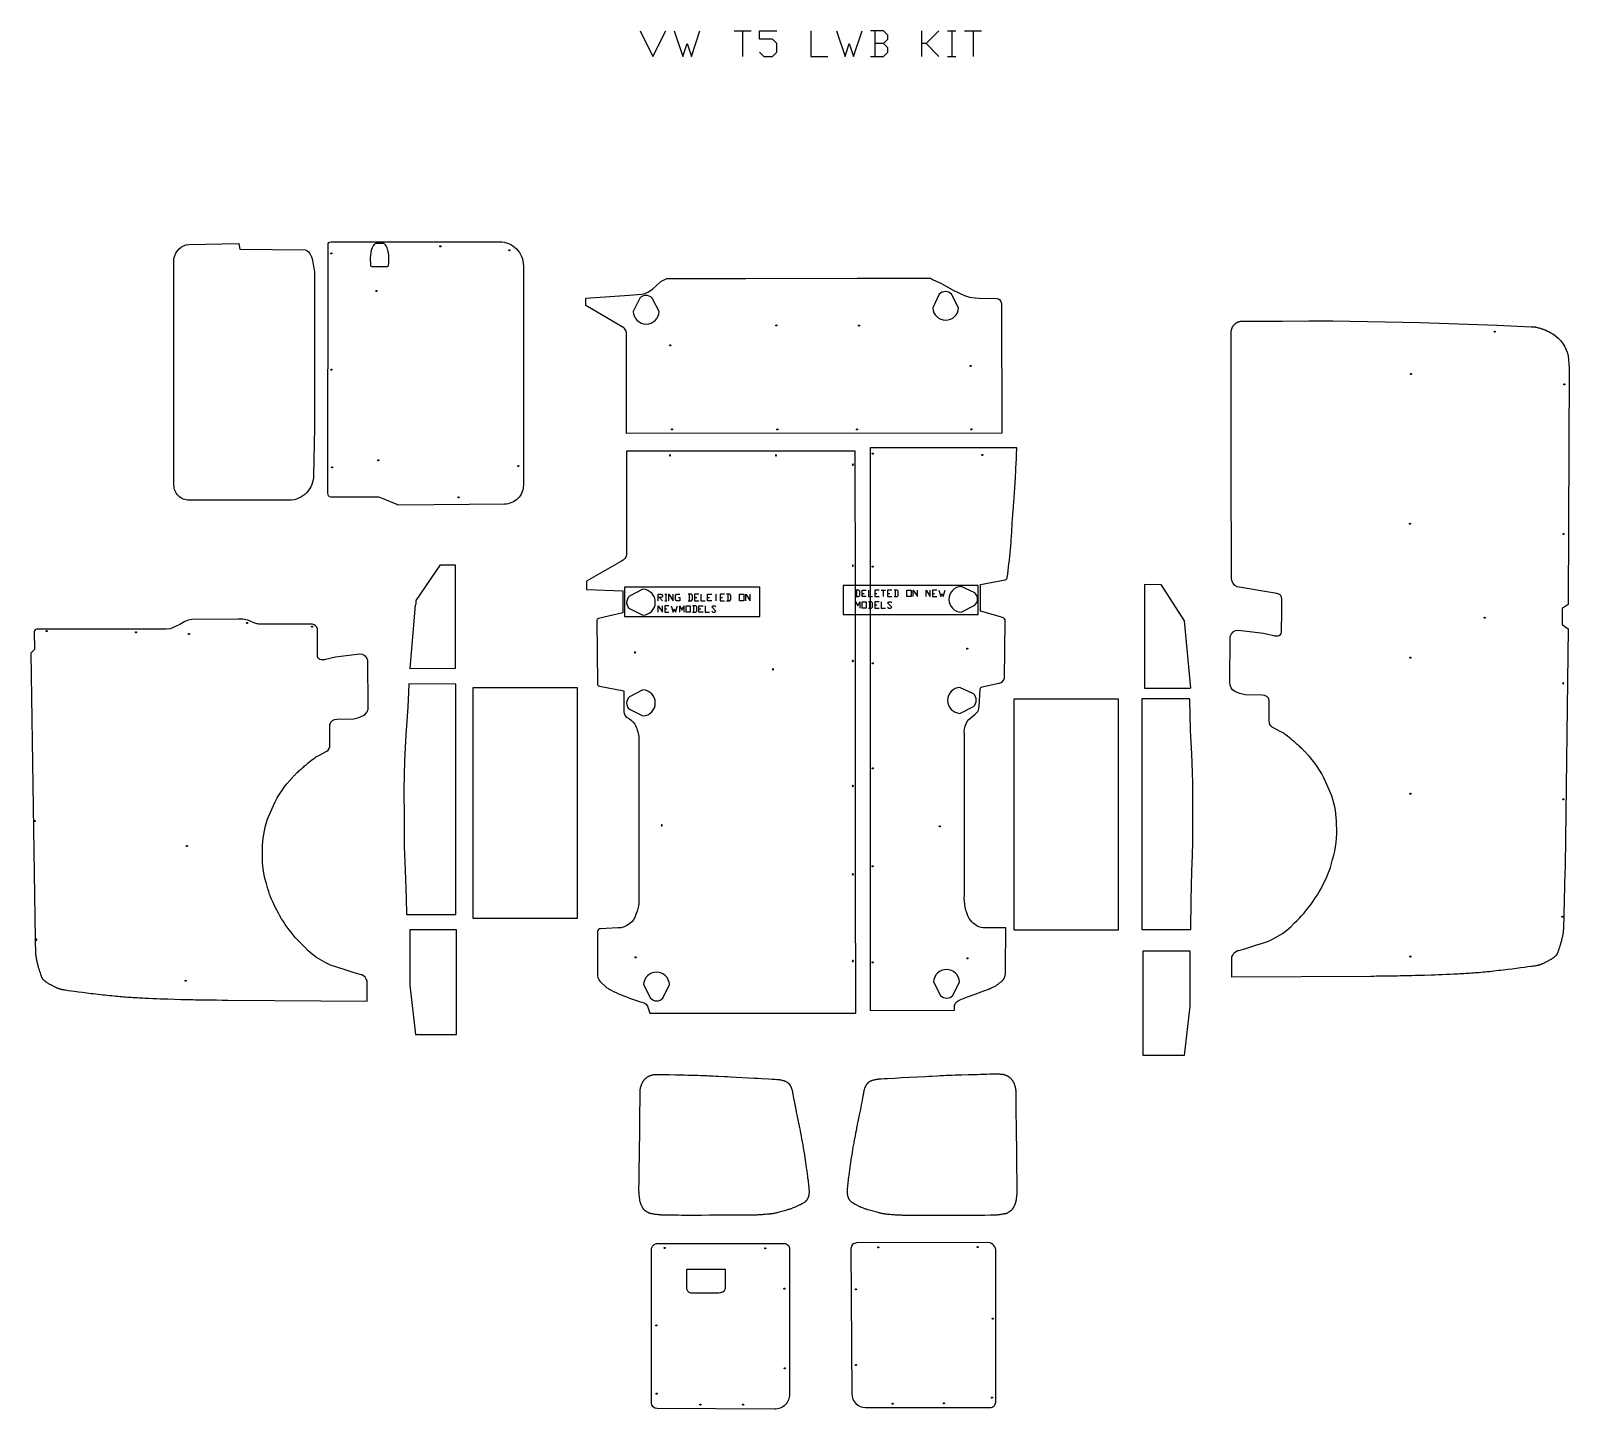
# Model space of a CAD drawing. Extents: x 0 to 6104, y 220 to 5690.
import ezdxf

# ---------------------------------------------------------------- set-up
doc = ezdxf.new("R2010")
doc.units = 0
doc.layers.add('Default Layer', color=1, linetype='CONTINUOUS')

msp = doc.modelspace()

# ---------------------------------------------------------------- linework, layer by layer
at = {"layer": 'Default Layer'}
for points in [[(2417.7, 5690.1), (2468.5, 5588.5), (2519.3, 5690.1)], [(2553.2, 5690.1), (2587, 5588.5), (2604, 5639.3), (2620.9, 5588.5), (2654.8, 5690.1)], [(2790.2, 5690.1), (2858, 5690.1)], [(2824.1, 5690.1), (2824.1, 5588.5)], [(2891.8, 5605.4), (2908.8, 5588.5), (2942.6, 5588.5), (2959.6, 5605.4), (2959.6, 5639.3), (2942.6, 5656.2), (2891.8, 5656.2), (2891.8, 5690.1), (2959.6, 5690.1)], [(3095, 5690.1), (3095, 5588.5), (3162.8, 5588.5)], [(3196.6, 5690.1), (3230.5, 5588.5), (3247.4, 5639.3), (3264.4, 5588.5), (3298.2, 5690.1)], [(3382.9, 5639.3), (3399.8, 5656.2), (3399.8, 5673.2), (3382.9, 5690.1), (3332.1, 5690.1)], [(3349, 5690.1), (3349, 5588.5)], [(3535.3, 5588.5), (3535.3, 5690.1)], [(3603, 5690.1), (3552.2, 5639.3), (3535.3, 5639.3)], [(3636.9, 5690.1), (3670.8, 5690.1)], [(3653.8, 5690.1), (3653.8, 5588.5)], [(3704.6, 5690.1), (3772.4, 5690.1)], [(3738.5, 5690.1), (3738.5, 5588.5)], [(3332.1, 5588.5), (3382.9, 5588.5), (3399.8, 5605.4), (3399.8, 5622.4), (3382.9, 5639.3), (3349, 5639.3)], [(3552.2, 5639.3), (3603, 5588.5)], [(3636.9, 5588.5), (3670.8, 5588.5)], [(2489.8, 3428.4), (2489.8, 3453.8), (2502.5, 3453.8), (2506.7, 3449.5), (2506.7, 3445.3), (2502.5, 3441.1), (2489.8, 3441.1)], [(2494, 3441.1), (2506.7, 3428.4)], [(2515.2, 3453.8), (2523.7, 3453.8)], [(2515.2, 3428.4), (2523.7, 3428.4)], [(2519.4, 3453.8), (2519.4, 3428.4)], [(2532.1, 3428.4), (2532.1, 3453.8), (2549.1, 3428.4), (2549.1, 3453.8)], [(2570.2, 3441.1), (2574.5, 3441.1), (2574.5, 3428.4), (2561.8, 3428.4), (2557.5, 3432.6), (2557.5, 3449.5), (2561.8, 3453.8), (2574.5, 3453.8)], [(2608.3, 3428.4), (2621, 3428.4), (2625.3, 3432.6), (2625.3, 3449.5), (2621, 3453.8), (2608.3, 3453.8)], [(2612.6, 3453.8), (2612.6, 3428.4)], [(2650.7, 3453.8), (2633.7, 3453.8), (2633.7, 3428.4), (2650.7, 3428.4)], [(2633.7, 3441.1), (2642.2, 3441.1)], [(2659.1, 3453.8), (2659.1, 3428.4), (2676.1, 3428.4)], [(2701.5, 3428.4), (2684.5, 3428.4), (2684.5, 3453.8), (2701.5, 3453.8)], [(2684.5, 3441.1), (2693, 3441.1)], [(2718.4, 3453.8), (2718.4, 3428.4)], [(2752.3, 3453.8), (2735.3, 3453.8), (2735.3, 3428.4), (2752.3, 3428.4)], [(2735.3, 3441.1), (2743.8, 3441.1)], [(2760.7, 3428.4), (2773.4, 3428.4), (2777.7, 3432.6), (2777.7, 3449.5), (2773.4, 3453.8), (2760.7, 3453.8)], [(2765, 3453.8), (2765, 3428.4)], [(2836.9, 3428.4), (2836.9, 3453.8), (2853.9, 3428.4), (2853.9, 3453.8)], [(3272.5, 3444.5), (3285.2, 3444.5), (3289.4, 3448.8), (3289.4, 3465.7), (3285.2, 3469.9), (3272.5, 3469.9)], [(3272.5, 3399.2), (3272.5, 3424.6), (3280.9, 3407.6), (3289.4, 3424.6), (3289.4, 3399.2)], [(3276.7, 3469.9), (3276.7, 3444.5)], [(3314.8, 3444.5), (3297.9, 3444.5), (3297.9, 3469.9), (3314.8, 3469.9)], [(3297.9, 3457.2), (3306.3, 3457.2)], [(3323.3, 3469.9), (3323.3, 3444.5), (3340.2, 3444.5)], [(3323.3, 3399.2), (3336, 3399.2), (3340.2, 3403.4), (3340.2, 3420.3), (3336, 3424.6), (3323.3, 3424.6)], [(3327.5, 3424.6), (3327.5, 3399.2)], [(3365.6, 3469.9), (3348.7, 3469.9), (3348.7, 3444.5), (3365.6, 3444.5)], [(3348.7, 3457.2), (3357.1, 3457.2)], [(3365.6, 3424.6), (3348.7, 3424.6), (3348.7, 3399.2), (3365.6, 3399.2)], [(3374.1, 3469.9), (3391, 3469.9)], [(3374.1, 3424.6), (3374.1, 3399.2), (3391, 3399.2)], [(3382.5, 3469.9), (3382.5, 3444.5)], [(3416.4, 3469.9), (3399.5, 3469.9), (3399.5, 3444.5), (3416.4, 3444.5)], [(3399.5, 3457.2), (3407.9, 3457.2)], [(3399.5, 3403.4), (3403.7, 3399.2), (3412.2, 3399.2), (3416.4, 3403.4), (3399.5, 3420.3), (3403.7, 3424.6), (3412.2, 3424.6), (3416.4, 3420.3)], [(3424.9, 3444.5), (3437.6, 3444.5), (3441.8, 3448.8), (3441.8, 3465.7), (3437.6, 3469.9), (3424.9, 3469.9)], [(3429.1, 3469.9), (3429.1, 3444.5)], [(3501.1, 3444.5), (3501.1, 3469.9), (3518, 3444.5), (3518, 3469.9)], [(3551.9, 3444.5), (3551.9, 3469.9), (3568.8, 3444.5), (3568.8, 3469.9)], [(3594.2, 3469.9), (3577.3, 3469.9), (3577.3, 3444.5), (3594.2, 3444.5)], [(3577.3, 3457.2), (3585.7, 3457.2)], [(3602.7, 3469.9), (3611.1, 3444.5), (3615.4, 3457.2), (3619.6, 3444.5), (3628.1, 3469.9)], [(2367.6, 3416.6), (2367.5, 3416.7), (2367.6, 3416.8)], [(2489.8, 3383), (2489.8, 3408.4), (2506.7, 3383), (2506.7, 3408.4)], [(2532.1, 3408.4), (2515.2, 3408.4), (2515.2, 3383), (2532.1, 3383)], [(2515.2, 3395.7), (2523.7, 3395.7)], [(2540.6, 3408.4), (2549.1, 3383), (2553.3, 3395.7), (2557.5, 3383), (2566, 3408.4)], [(2574.5, 3383), (2574.5, 3408.4), (2582.9, 3391.5), (2591.4, 3408.4), (2591.4, 3383)], [(2625.3, 3383), (2638, 3383), (2642.2, 3387.2), (2642.2, 3404.2), (2638, 3408.4), (2625.3, 3408.4)], [(2629.5, 3408.4), (2629.5, 3383)], [(2667.6, 3383), (2650.7, 3383), (2650.7, 3408.4), (2667.6, 3408.4)], [(2650.7, 3395.7), (2659.1, 3395.7)], [(2676.1, 3408.4), (2676.1, 3383), (2693, 3383)], [(2701.5, 3387.2), (2705.7, 3383), (2714.2, 3383), (2718.4, 3387.2), (2701.5, 3404.2), (2705.7, 3408.4), (2714.2, 3408.4), (2718.4, 3404.2)], [(3348.7, 3411.9), (3357.1, 3411.9)], [(2365.9, 3015), (2365.9, 3015), (2365.9, 3015.1)], [(3689.4, 1916), (3689.4, 1916), (3689.4, 1916)]]:
    msp.add_lwpolyline(points, dxfattribs=at)
for points in [[(1114.2, 4792.6, -0.044147), (1125.2, 4733.8), (1125.2, 4114.3), (1121.8, 3926.9, -0.414214), (1025.2, 3827), (628.2, 3827, -0.414214), (568.2, 3887), (568.2, 4786.9, -0.323268), (627.3, 4842.5), (825.3, 4846.4), (829.2, 4823.4), (1088.5, 4821.4, -0.207522), (1111.4, 4798.9), (1114.2, 4792.6)], [(1458.9, 3808.1, -0.108374), (1449.5, 3811.2), (1388.8, 3836.1, 0.087939), (1380.3, 3839.5), (1191, 3839.5, -0.414313), (1178.9, 3854.9), (1179.5, 4840.8, -0.414114), (1191.5, 4852.8), (1859.5, 4852.8, -0.414214), (1954.5, 4757.8), (1954.5, 3886.8, -0.414214), (1879.5, 3811.8), (1458.9, 3808.1)], [(1398.8, 4846.5), (1369.5, 4846.5, 0.174455), (1358.5, 4837, 0.118811), (1347.5, 4799.8, 0.037374), (1348.1, 4758.4, 0.395674), (1352.1, 4754.6), (1415.9, 4754.6, 0.395562), (1419.8, 4758.4, 0.038823), (1420.4, 4799.5, 0.102144), (1409.8, 4837, -0.010568), (1409.8, 4837.2, 0.225583), (1398.8, 4846.5)], [(2524.1, 4707.3), (2711.2, 4707.1), (2746.6, 4707.1), (2837, 4707.2), (3278.9, 4707.7), (3472.8, 4707.9), (3475.3, 4707.9), (3569.2, 4708), (3578, 4702.6), (3592, 4696.4), (3610.4, 4688), (3629.1, 4677.7), (3659.8, 4660.9), (3704.1, 4639.5), (3724.6, 4633.2), (3747.4, 4630.3), (3761.9, 4628.7), (3831.2, 4627.9, -0.409917), (3850.9, 4608), (3852.8, 4093), (2363.5, 4092.3), (2363.5, 4489.4, 0.069314), (2362.4, 4496.9, 0.156881), (2352.9, 4510.9), (2202, 4600.5), (2201.9, 4629.4), (2374.5, 4640.7), (2424.6, 4645.2), (2436, 4647.5), (2451.4, 4653.5), (2467.5, 4665.6), (2482, 4679.9), (2499.9, 4694.6), (2515.1, 4703), (2524.1, 4707.3)], [(2492.9, 4575.5), (2465, 4629.2, 0.211931), (2440.5, 4640.1, 0.211931), (2416, 4629.2), (2390.1, 4575.5, 0.400764), (2441.5, 4526.4, 0.400764), (2492.9, 4575.5)], [(3681.2, 4590.5), (3653.4, 4644.2, 0.211931), (3628.9, 4655.1, 0.211931), (3604.3, 4644.2), (3578.5, 4590.5, 0.400764), (3629.8, 4541.4, 0.400764), (3681.2, 4590.5)], [(4962.8, 3304.1), (4962.9, 3387), (4962.9, 3435.5, 0.415302), (4944, 3457), (4786.1, 3483.2, -0.299061), (4764.5, 3518.7), (4763.1, 3969.5), (4763.1, 4422.9), (4763.1, 4431.7), (4763.1, 4441.1), (4763, 4461), (4763, 4471), (4763, 4480.6), (4763, 4489.7), (4763, 4497.9), (4763.2, 4499.2), (4763.4, 4500.5), (4763.7, 4502), (4764, 4503.4), (4764.2, 4504.3), (4764.5, 4505.3), (4764.7, 4506.3), (4765.1, 4507.2), (4765.4, 4508.2), (4765.7, 4509.1), (4766.1, 4510), (4766.5, 4511), (4767, 4512.2), (4767.6, 4513.4), (4768.2, 4514.6), (4768.9, 4515.7), (4769.6, 4516.9), (4770.3, 4518), (4771.1, 4519.1), (4771.8, 4520.2), (4772.7, 4521.3), (4773.6, 4522.4), (4774.5, 4523.4), (4775.4, 4524.4), (4776.4, 4525.4), (4777.4, 4526.3), (4778.5, 4527.3), (4779.5, 4528.2), (4780.6, 4529), (4781.7, 4529.8), (4782.8, 4530.5), (4783.9, 4531.3), (4785, 4532), (4786.2, 4532.6), (4787.4, 4533.2), (4788.6, 4533.8), (4789.6, 4534.3), (4790.6, 4534.7), (4791.6, 4535.1), (4792.6, 4535.5), (4793.6, 4535.9), (4794.7, 4536.2), (4795.7, 4536.5), (4796.8, 4536.8), (4797.9, 4537), (4798.9, 4537.3), (4800, 4537.5), (4801.1, 4537.7), (4807, 4537.7), (4813.7, 4537.8), (4829.2, 4537.9), (4847.3, 4538), (4867.6, 4538.1), (4889.8, 4538.2), (4913.6, 4538.2), (4964.7, 4538.3), (5071.2, 4538.4), (5121.5, 4538.5), (5144.8, 4538.5), (5166.3, 4538.6), (5511.5, 4532.3), (5817.7, 4521.8), (5953.3, 4515.5), (5957, 4515.3), (5960.8, 4515.2), (5962.6, 4515.1), (5964.3, 4515.1), (5965.8, 4515), (5967.1, 4514.8), (5968.3, 4514.7), (5969.5, 4514.5), (5970.6, 4514.2), (5971.8, 4514), (5974.1, 4513.4), (5976.4, 4512.9), (5978.5, 4512.4), (5980.5, 4511.9), (5982.5, 4511.4), (5984.6, 4510.8), (5986.6, 4510.2), (5988.6, 4509.6), (5990.6, 4509), (5992.7, 4508.4), (5994.7, 4507.7), (5996.6, 4507), (5998.6, 4506.3), (6000.6, 4505.6), (6002.6, 4504.9), (6004.5, 4504.1), (6006.5, 4503.3), (6008.4, 4502.5), (6010.4, 4501.7), (6012.3, 4500.9), (6014.2, 4500), (6016.1, 4499.1), (6018.1, 4498.2), (6019.9, 4497.3), (6021.8, 4496.4), (6023.7, 4495.4), (6025.6, 4494.4), (6027.4, 4493.4), (6029.3, 4492.4), (6031.1, 4491.4), (6032.9, 4490.3), (6034.7, 4489.2), (6036.5, 4488.1), (6038.3, 4487, -0.197108), (6099.2, 4401.6), (6103.8, 4351.8), (6099.1, 3413.3), (6075.3, 3397.1), (6075.3, 3333.5), (6099.1, 3317), (6087.4, 2377.9), (6086.5, 2343.6), (6085.6, 2306.2), (6083.7, 2229.3), (6082.8, 2193.8), (6082.3, 2177.6), (6081.9, 2162.7), (6081.5, 2149.5), (6081.1, 2138.2), (6080.8, 2128.9), (6080.6, 2125.1), (6080.5, 2122), (6080.4, 2120.5), (6080.3, 2119), (6080.1, 2117.5), (6080, 2116), (6079.8, 2114.5), (6079.6, 2112.9), (6079.4, 2111.3), (6079.2, 2109.7), (6078.6, 2106.4), (6078, 2103), (6077.4, 2099.6), (6076.7, 2096.1), (6075.9, 2092.6), (6075.1, 2089.1), (6074.3, 2085.6), (6073.4, 2082.1), (6072.5, 2078.6), (6071.6, 2075.2), (6070.6, 2071.8), (6069.7, 2068.5), (6068.7, 2065.2), (6067.8, 2062), (6066.9, 2059), (6066, 2056), (6064.2, 2050.5), (6062.6, 2045.6), (6061.2, 2041.4), (6060.1, 2038.1), (6059.2, 2035.6), (6058.7, 2034.2), (6058, 2032.5), (6057.2, 2030.7), (6056.5, 2028.9), (6056.1, 2028.1), (6055.7, 2027.2), (6055.3, 2026.3), (6054.8, 2025.5), (6054.4, 2024.7), (6053.9, 2023.9), (6053.4, 2023.1), (6052.9, 2022.4), (6052.4, 2021.7), (6051.9, 2021), (6051.3, 2020.4), (6050.8, 2019.7), (6050.2, 2019.1), (6049.6, 2018.5), (6048.9, 2017.9), (6048.3, 2017.3), (6047, 2016.2), (6045.7, 2015), (6044.4, 2014), (6041.7, 2011.8), (6041.3, 2011.5), (6040.7, 2011), (6038.9, 2009.8), (6036.4, 2008.2), (6033.3, 2006.3), (6031.6, 2005.2), (6029.7, 2004.1), (6027.7, 2003), (6025.7, 2001.8), (6023.5, 2000.5), (6021.2, 1999.2), (6018.9, 1998), (6016.5, 1996.7), (6014, 1995.3), (6011.5, 1994), (6008.9, 1992.8), (6006.3, 1991.5), (6003.7, 1990.2), (6001.1, 1989), (5998.4, 1987.8), (5995.8, 1986.7), (5993.1, 1985.6), (5990.5, 1984.6), (5987.9, 1983.7), (5986.6, 1983.3), (5985.4, 1982.8), (5984.1, 1982.5), (5982.9, 1982.1), (5981.6, 1981.7), (5980.4, 1981.4), (5979.2, 1981.1), (5978, 1980.8), (5976.9, 1980.6), (5975.7, 1980.4), (5973.1, 1979.9), (5969.9, 1979.4), (5966.1, 1978.8), (5961.8, 1978.1), (5956.9, 1977.4), (5951.5, 1976.6), (5939.4, 1975), (5925.7, 1973.1), (5910.6, 1971.1), (5894.4, 1969), (5877.3, 1966.8), (5859.6, 1964.7), (5850.5, 1963.6), (5841.5, 1962.5), (5832.3, 1961.4), (5823.2, 1960.4), (5814.1, 1959.4), (5805.1, 1958.3), (5796.1, 1957.4), (5787.3, 1956.4), (5778.6, 1955.5), (5770.1, 1954.7), (5761.8, 1953.9), (5753.8, 1953.1), (5746, 1952.4), (5738.5, 1951.8), (5731.2, 1951.2), (5723.8, 1950.6), (5716.2, 1950), (5708.7, 1949.5), (5701, 1949), (5693.3, 1948.5), (5685.6, 1948), (5677.8, 1947.6), (5670.1, 1947.2), (5662.3, 1946.8), (5654.4, 1946.4), (5646.6, 1946), (5631.1, 1945.3), (5615.6, 1944.6), (5600.3, 1944.1), (5585.3, 1943.5), (5570.6, 1943), (5556.2, 1942.5), (5529, 1941.7), (5504.1, 1940.9), (5492.4, 1940.6), (5480.7, 1940.2), (5468.9, 1940), (5457.2, 1939.7), (5445.4, 1939.5), (5433.7, 1939.3), (5421.9, 1939.1), (5410.2, 1938.9), (5386.7, 1938.6), (5363.2, 1938.3), (5339.7, 1937.9), (5328, 1937.8), (5316.2, 1937.6), (4765.5, 1934.1), (4765.5, 2014.9, -0.200587), (4786.9, 2039.4), (4788.6, 2039.8), (4792.6, 2040.9), (4820.4, 2048.4), (4868.4, 2063.8, 0.000862), (4869.9, 2064.4, 0.142691), (5014.3, 2150), (5014.4, 2150.1, 0.09597), (5135.5, 2319.2, 0.052928), (5165, 2401.4, 0.089064), (5180.5, 2538.6, 0.08144), (5162, 2653.3, 0.018277), (5161.9, 2653.6), (5137.4, 2710.7, 0.006799), (5137.4, 2710.8, 0.082991), (5061.4, 2822.7), (5060.1, 2824.2), (5058.7, 2825.6), (5057.4, 2827.1), (5055.9, 2828.6), (5054.5, 2830.2), (5053, 2831.7), (5051.4, 2833.3), (5049.8, 2834.9), (5046.5, 2838.2), (5043.1, 2841.4), (5039.6, 2844.8), (5036, 2848.1), (5032.3, 2851.5), (5028.6, 2854.8), (5024.8, 2858.2), (5021, 2861.5), (5017.2, 2864.8), (5013.5, 2868), (5009.8, 2871.1), (5006.1, 2874.2), (5002.5, 2877.2), (4999.1, 2880.1), (4992.4, 2885.5), (4986.4, 2890.4), (4981.2, 2894.6), (4976.8, 2898.1), (4973.5, 2900.7), (4971.3, 2902.4), (4970.5, 2903), (4970.1, 2903.2), (4969.7, 2903.4), (4968.9, 2903.8, 0.006915), (4957.3, 2909.9), (4925.1, 2926.5, -0.272374), (4913.8, 2951.4), (4913.8, 3032.2, 0.392681), (4885.1, 3053.3), (4818, 3055.4, -0.089386), (4776.9, 3068.5, -0.298645), (4757.7, 3103.4), (4759, 3286, -0.352853), (4791.1, 3311.8), (4890.5, 3299.6), (4931.4, 3290.7, 0.107865), (4947.4, 3288.9, 0.342118), (4962.8, 3304.1)], [(3683.2, 1843.8), (3716, 1856), (3751.1, 1869), (3767.3, 1875.1), (3781.5, 1880.3), (3792.8, 1884.5), (3797.1, 1886), (3800.3, 1887.2), (3801.6, 1887.7), (3803, 1888.2), (3804.4, 1888.8), (3805.8, 1889.3), (3807.2, 1890), (3808.7, 1890.6), (3810.1, 1891.3), (3811.6, 1891.9), (3814.5, 1893.4), (3817.5, 1894.8), (3820.3, 1896.3), (3823.2, 1897.8), (3825.9, 1899.4), (3828.5, 1900.8), (3830.9, 1902.3), (3833.1, 1903.7), (3835.2, 1905), (3836.9, 1906.1), (3838.4, 1907.2), (3839.1, 1907.7), (3839.7, 1908.1), (3843.8, 1911.5), (3845.9, 1913.2), (3848, 1915), (3850, 1916.7), (3852.1, 1918.5), (3854.1, 1920.2), (3856.1, 1922), (3856.6, 1922.5), (3857.1, 1923), (3857.6, 1923.6), (3858, 1924.2), (3858.5, 1924.8), (3859, 1925.5), (3859.5, 1926.2), (3860, 1926.9), (3860.5, 1927.7), (3860.9, 1928.5), (3861.4, 1929.3), (3861.8, 1930.1), (3862.2, 1931), (3862.7, 1931.9), (3863.1, 1932.8), (3863.5, 1933.7), (3863.8, 1934.6), (3864.2, 1935.6), (3864.5, 1936.5), (3864.8, 1937.5), (3865.1, 1938.5), (3865.4, 1939.5), (3865.7, 1940.4), (3865.9, 1941.4), (3866.1, 1942.4), (3866.3, 1943.4), (3866.4, 1944.4), (3866.5, 1945.4), (3866.6, 1946.4), (3866.7, 1947.4), (3866.7, 1948.4), (3866.7, 1949.3), (3866.7, 1952.4), (3866.7, 1957.6), (3866.8, 1964.6), (3866.9, 1973.4), (3867.1, 1995.1), (3867.4, 2020.9), (3868.1, 2077.7), (3868.5, 2105.3), (3868.8, 2129.9), (3778.5, 2129.9, -0.209466), (3722.9, 2167.7, -0.136749), (3704.1, 2259.4), (3704.1, 2576.9), (3704.1, 2899.6, -0.283606), (3737.6, 2970.4), (3747.3, 2978.2, 0.201065), (3761.9, 3001.6), (3762.4, 3008.5), (3766.8, 3077.6, -0.337458), (3774.8, 3086.8), (3828.9, 3098), (3839.6, 3100.8), (3842.8, 3101.7, 0.296546), (3862.7, 3120.7), (3866.1, 3346.8, 0.344314), (3854.5, 3362), (3847.9, 3363.9), (3768.2, 3386.6), (3768.2, 3492.4), (3866.2, 3511.5, 0.343274), (3874.4, 3520.7), (3875.2, 3527.5), (3876, 3534.2), (3877.6, 3547.7), (3879.2, 3561.1), (3880.9, 3574.6), (3881.7, 3581.4), (3882.5, 3588.1), (3883.2, 3594.8), (3884, 3601.6), (3884.7, 3608.3), (3885.4, 3615.1), (3886.1, 3621.8), (3886.7, 3628.6), (3887.3, 3635.5), (3887.9, 3642.6), (3888.5, 3650), (3889.1, 3657.5), (3889.6, 3665.2), (3890.2, 3673), (3890.7, 3681), (3891.3, 3689), (3891.8, 3697.1), (3892.3, 3705.3), (3892.8, 3713.5), (3893.3, 3721.6), (3893.7, 3729.8), (3894.2, 3737.8), (3895, 3753.7), (3895.4, 3758.2), (3895.9, 3763.3), (3896.4, 3768.9), (3896.9, 3774.9), (3897.4, 3781.4), (3898, 3788.4), (3898.6, 3795.8), (3899.1, 3803.5), (3900.4, 3820), (3901.6, 3837.7), (3902.8, 3856.5), (3904.1, 3876), (3905.3, 3896.1), (3906.5, 3916.5), (3907.1, 3926.8), (3907.7, 3937.1), (3908.2, 3947.4), (3908.7, 3957.7), (3909.3, 3967.9), (3909.7, 3977.9), (3910.2, 3987.9), (3910.6, 3997.7), (3911.1, 4007.4), (3911.4, 4016.8), (3911.8, 4026), (3912.1, 4035), (3330.6, 4035), (3330.6, 1801.7), (3664.4, 1803.9), (3664.3, 1812.7, -0.288906), (3683.2, 1843.8)], [(3272.8, 1791.2), (3272.4, 2348), (3272.1, 2904.8), (3271.8, 3461.6), (3271, 4021.7), (2816.5, 4021.7), (2363.9, 4021.7), (2363.3, 3618.7), (2363.3, 3617.2), (2363.1, 3609.4, -0.253957), (2344.1, 3586), (2205.2, 3505.4), (2205.2, 3473), (2349.4, 3467.4), (2349.4, 3380.5), (2253, 3358.1, 0.34837), (2245.4, 3348.3), (2247.9, 3099.3, 0.350491), (2255.8, 3089.6), (2353, 3070.2), (2353, 2987.1, 0.245795), (2366.5, 2964.9, -0.105941), (2396.6, 2938.9, -0.067548), (2412.8, 2889.7), (2412.8, 2558.6), (2412.8, 2229.8), (2412.8, 2227.4, -0.066463), (2402.3, 2186.9, -0.344504), (2329, 2129.8), (2260.1, 2126.9, 0.397152), (2248.4, 2115.9), (2248.4, 1944.3), (2248.4, 1940.3), (2248.4, 1938.1, 0.094481), (2258.1, 1918.7), (2283.7, 1893.9), (2285.6, 1892.8, 0.003141), (2292.5, 1888.2, 0.034493), (2373.4, 1852.4), (2379, 1850.5), (2415.4, 1838.4), (2433.6, 1832.5, -0.270381), (2446.4, 1819.7), (2456.1, 1791.2), (2864.4, 1791.2), (3272.8, 1791.2)], [(3691.8, 3382.4), (3745.5, 3410.2, 0.211931), (3756.4, 3434.8, 0.211931), (3745.5, 3459.3), (3691.8, 3485.2, 0.400764), (3642.7, 3433.8, 0.400764), (3691.8, 3382.4)], [(2428.8, 3473.8), (2375.1, 3445.9, 0.211931), (2364.2, 3421.4, 0.211931), (2375.1, 3396.9), (2428.8, 3371, 0.400764), (2477.8, 3422.4, 0.400764), (2428.8, 3473.8)], [(17.5, 2076.1), (18, 2059.6), (18.2, 2051.3), (18.5, 2043), (18.8, 2035.3), (18.9, 2031.5), (19.1, 2027.6), (19.2, 2026.2), (19.3, 2024.7), (19.4, 2023.2), (19.6, 2021.7), (19.8, 2020.2), (20, 2018.6), (20.2, 2017), (20.4, 2015.4), (21, 2012.1), (21.6, 2008.7), (22.2, 2005.3), (22.9, 2001.8), (23.7, 1998.3), (24.5, 1994.8), (25.3, 1991.3), (26.2, 1987.8), (27.1, 1984.3), (28, 1980.9), (29, 1977.5), (29.9, 1974.1), (30.9, 1970.9), (31.8, 1967.7), (32.7, 1964.7), (33.6, 1961.7), (35.4, 1956.2), (37, 1951.3), (38.4, 1947.1), (39.5, 1943.8), (40.4, 1941.3), (40.9, 1939.9), (41.6, 1938.2), (42.4, 1936.4), (43.1, 1934.6), (43.5, 1933.8), (43.9, 1932.9), (44.3, 1932), (44.8, 1931.2), (45.2, 1930.4), (45.7, 1929.6), (46.2, 1928.8), (46.7, 1928.1), (47.2, 1927.4), (47.7, 1926.7), (48.3, 1926), (48.8, 1925.4), (49.4, 1924.8), (50, 1924.2), (50.6, 1923.6), (51.3, 1923), (52.6, 1921.8), (53.9, 1920.7), (55.2, 1919.6), (57.9, 1917.5), (58.3, 1917.2), (58.9, 1916.7), (60.7, 1915.5), (63.2, 1913.9), (66.3, 1912), (68, 1910.9), (69.9, 1909.8), (71.9, 1908.7), (73.9, 1907.4), (76.1, 1906.2), (78.4, 1904.9), (80.7, 1903.6), (83.1, 1902.3), (85.6, 1901), (88.1, 1899.7), (90.7, 1898.4), (93.3, 1897.2), (95.9, 1895.9), (98.5, 1894.7), (101.2, 1893.5), (103.8, 1892.4), (106.5, 1891.3), (109.1, 1890.3), (111.7, 1889.4), (112.9, 1889), (114.2, 1888.5), (115.5, 1888.1), (116.7, 1887.8), (118, 1887.4), (119.2, 1887.1), (120.4, 1886.8), (121.6, 1886.5), (122.7, 1886.3), (123.9, 1886), (126.5, 1885.6), (129.7, 1885.1), (133.5, 1884.5), (137.8, 1883.8), (142.7, 1883.1), (148.1, 1882.3), (160.2, 1880.6), (173.9, 1878.8), (189, 1876.8), (205.2, 1874.7), (222.3, 1872.5), (240, 1870.4), (249.1, 1869.3), (258.1, 1868.2), (267.3, 1867.1), (276.4, 1866.1), (285.5, 1865), (294.5, 1864), (303.5, 1863.1), (312.3, 1862.1), (321, 1861.2), (329.5, 1860.4), (337.8, 1859.5), (345.8, 1858.8), (353.6, 1858.1), (361, 1857.4), (368.4, 1856.8), (375.8, 1856.3), (383.3, 1855.7), (390.9, 1855.2), (398.6, 1854.7), (406.3, 1854.2), (414, 1853.7), (421.7, 1853.3), (429.5, 1852.9), (437.3, 1852.5), (445.1, 1852.1), (453, 1851.7), (468.5, 1851), (484, 1850.3), (499.3, 1849.7), (514.3, 1849.2), (529, 1848.7), (543.4, 1848.2), (570.6, 1847.4), (595.4, 1846.6), (607.2, 1846.2), (618.9, 1845.9), (630.7, 1845.6), (642.4, 1845.4), (654.2, 1845.2), (665.9, 1845), (677.7, 1844.8), (689.4, 1844.6), (712.9, 1844.3), (736.4, 1844), (759.9, 1843.6), (771.6, 1843.5), (783.4, 1843.3), (1334.6, 1839.8), (1334.6, 1919.6, 0.200587), (1313.2, 1944.1), (1311.5, 1944.5), (1307.5, 1945.6), (1279.7, 1953.1), (1231.7, 1968.5, -0.000862), (1230.2, 1969.1, -0.142691), (1085.8, 2054.6), (1085.7, 2054.7, -0.09597), (964.6, 2223.9, -0.052928), (935.1, 2306, -0.089064), (919.6, 2443.3, -0.08144), (938.1, 2557.9, -0.018277), (938.3, 2558.3), (962.7, 2615.4, -0.006799), (962.7, 2615.5, -0.082991), (1038.8, 2727.4), (1040, 2728.8), (1041.4, 2730.3), (1042.7, 2731.8), (1044.2, 2733.3), (1045.6, 2734.9), (1047.1, 2736.4), (1048.7, 2738), (1050.3, 2739.6), (1053.6, 2742.8), (1057, 2746.1), (1060.5, 2749.4), (1064.1, 2752.8), (1067.8, 2756.1), (1071.5, 2759.5), (1075.3, 2762.8), (1079.1, 2766.1), (1082.9, 2769.4), (1086.6, 2772.6), (1090.3, 2775.8), (1094, 2778.9), (1097.6, 2781.9), (1101, 2784.8), (1107.7, 2790.2), (1113.7, 2795.1), (1118.9, 2799.3), (1123.3, 2802.8), (1126.6, 2805.4), (1128.8, 2807.1), (1129.6, 2807.7), (1130, 2807.9), (1130.4, 2808.1), (1131.2, 2808.5, -0.006915), (1142.8, 2814.6), (1175, 2831.1, 0.272374), (1186.3, 2856), (1186.3, 2936.8, -0.392681), (1215, 2957.9), (1282.1, 2960.1, 0.089386), (1319.9, 2973.3, 0.298645), (1339.1, 3008.3), (1337.8, 3190.8, 0.352853), (1305.7, 3216.6), (1209.6, 3204.3), (1168.7, 3195.3, -0.107865), (1152.7, 3193.6, -0.399902), (1137.2, 3212.3), (1137.2, 3317.2, 0.266612), (1118.4, 3335.6), (1116.5, 3335.6), (908.8, 3335.6, -0.053621), (893.5, 3338.2), (882, 3342.5, 0.112262), (835.8, 3355.4), (823.2, 3355.3), (639.5, 3353.7), (624.9, 3351.6), (611.5, 3345.4), (592, 3334.5), (573.6, 3326.2), (552.9, 3317.3), (537.4, 3315.4), (24.1, 3315.6, 0.416922), (14.1, 3305.5), (14.8, 3234.8), (0, 3220), (17.3, 2085), (17.5, 2076.1)], [(2428.8, 3074.3), (2375.1, 3046.5, 0.211931), (2364.2, 3021.9, 0.211931), (2375.1, 2997.4), (2428.8, 2971.5, 0.400764), (2477.8, 3022.9, 0.400764), (2428.8, 3074.3)], [(3686.6, 2981.5), (3740.3, 3009.3, 0.211931), (3751.2, 3033.9, 0.211931), (3740.3, 3058.4), (3686.6, 3084.3, 0.400764), (3637.6, 3032.9, 0.400764), (3686.6, 2981.5)], [(2431.1, 1905.2), (2459, 1851.5, 0.211931), (2483.5, 1840.6, 0.211931), (2508, 1851.5), (2533.9, 1905.2, 0.400764), (2482.5, 1954.3, 0.400764), (2431.1, 1905.2)], [(3581.8, 1915.8), (3609.6, 1862.1, 0.211931), (3634.1, 1851.3, 0.211931), (3658.7, 1862.1), (3684.5, 1915.8, 0.400764), (3633.2, 1964.9, 0.400764), (3581.8, 1915.8)], [(2484.6, 222.8, -0.412487), (2462.8, 244.8), (2462.8, 852.9, -0.414214), (2487.8, 877.9), (2988.7, 877.9, -0.414214), (3010.7, 855.9), (3010.7, 280.1, -0.415942), (2950.4, 220.1), (2484.6, 222.8)], [(3828.3, 846.1, 0.20182), (3821.3, 869.7, 0.20182), (3799.6, 881.2), (3275.9, 879.9, 0.415121), (3254, 857.8), (3257.3, 281.4, 0.412556), (3312.3, 226.7), (3806.3, 226.7, 0.414214), (3828.3, 248.7), (3828.3, 846.1)], [(2601, 706, 0.412344), (2619.1, 682.2), (2729.2, 682.1, -0.027479), (2729.7, 682.1, 0.345516), (2756.1, 699), (2756.1, 774.3), (2601.1, 774.3), (2601.1, 706.6, -0.033364), (2601, 706)]]:
    msp.add_lwpolyline(points, format="xyb", close=True, dxfattribs=at)
for points in [[(1625, 4836.7), (1625.2, 4836.7), (1625.4, 4836.7), (1625.6, 4836.6), (1625.8, 4836.5), (1625.9, 4836.5), (1626.1, 4836.4), (1626.3, 4836.2), (1626.4, 4836.1), (1626.5, 4836), (1626.6, 4835.8), (1626.7, 4835.7), (1626.8, 4835.5), (1626.9, 4835.3), (1626.9, 4835.1), (1627, 4834.9), (1627, 4834.7), (1627, 4834.5), (1626.9, 4834.3), (1626.9, 4834.1), (1626.8, 4833.9), (1626.7, 4833.8), (1626.6, 4833.6), (1626.5, 4833.4), (1626.4, 4833.3), (1626.3, 4833.2), (1626.1, 4833), (1625.9, 4832.9), (1625.8, 4832.9), (1625.6, 4832.8), (1625.4, 4832.7), (1625.2, 4832.7), (1625, 4832.7), (1624.8, 4832.7), (1624.6, 4832.7), (1624.4, 4832.8), (1624.2, 4832.9), (1624, 4832.9), (1623.9, 4833), (1623.7, 4833.2), (1623.6, 4833.3), (1623.4, 4833.4), (1623.3, 4833.6), (1623.2, 4833.8), (1623.1, 4833.9), (1623.1, 4834.1), (1623, 4834.3), (1623, 4834.5), (1623, 4834.7), (1623, 4834.9), (1623, 4835.1), (1623.1, 4835.3), (1623.1, 4835.5), (1623.2, 4835.7), (1623.3, 4835.8), (1623.4, 4836), (1623.6, 4836.1), (1623.7, 4836.2), (1623.9, 4836.4), (1624, 4836.5), (1624.2, 4836.5), (1624.4, 4836.6), (1624.6, 4836.7), (1624.8, 4836.7), (1625, 4836.7)], [(1192.9, 4808.4), (1193.1, 4808.4), (1193.3, 4808.4), (1193.5, 4808.3), (1193.7, 4808.3), (1193.8, 4808.2), (1194, 4808.1), (1194.2, 4808), (1194.3, 4807.8), (1194.4, 4807.7), (1194.6, 4807.5), (1194.7, 4807.4), (1194.7, 4807.2), (1194.8, 4807), (1194.9, 4806.8), (1194.9, 4806.6), (1194.9, 4806.4), (1194.9, 4806.2), (1194.9, 4806), (1194.8, 4805.8), (1194.7, 4805.7), (1194.7, 4805.5), (1194.6, 4805.3), (1194.4, 4805.2), (1194.3, 4805), (1194.2, 4804.9), (1194, 4804.8), (1193.8, 4804.7), (1193.7, 4804.6), (1193.5, 4804.5), (1193.3, 4804.5), (1193.1, 4804.4), (1192.9, 4804.4), (1192.7, 4804.4), (1192.5, 4804.5), (1192.3, 4804.5), (1192.1, 4804.6), (1191.9, 4804.7), (1191.8, 4804.8), (1191.6, 4804.9), (1191.5, 4805), (1191.4, 4805.2), (1191.2, 4805.3), (1191.1, 4805.5), (1191.1, 4805.7), (1191, 4805.8), (1190.9, 4806), (1190.9, 4806.2), (1190.9, 4806.4), (1190.9, 4806.6), (1190.9, 4806.8), (1191, 4807), (1191.1, 4807.2), (1191.1, 4807.4), (1191.2, 4807.5), (1191.4, 4807.7), (1191.5, 4807.8), (1191.6, 4808), (1191.8, 4808.1), (1191.9, 4808.2), (1192.1, 4808.3), (1192.3, 4808.3), (1192.5, 4808.4), (1192.7, 4808.4), (1192.9, 4808.4)], [(1899, 4821.4), (1899.2, 4821.3), (1899.4, 4821.3), (1899.6, 4821.3), (1899.8, 4821.2), (1899.9, 4821.1), (1900.1, 4821), (1900.3, 4820.9), (1900.4, 4820.8), (1900.5, 4820.6), (1900.6, 4820.5), (1900.7, 4820.3), (1900.8, 4820.1), (1900.9, 4819.9), (1900.9, 4819.8), (1901, 4819.6), (1901, 4819.4), (1901, 4819.1), (1900.9, 4818.9), (1900.9, 4818.8), (1900.8, 4818.6), (1900.7, 4818.4), (1900.6, 4818.2), (1900.5, 4818.1), (1900.4, 4817.9), (1900.3, 4817.8), (1900.1, 4817.7), (1899.9, 4817.6), (1899.8, 4817.5), (1899.6, 4817.4), (1899.4, 4817.4), (1899.2, 4817.4), (1899, 4817.4), (1898.8, 4817.4), (1898.6, 4817.4), (1898.4, 4817.4), (1898.2, 4817.5), (1898, 4817.6), (1897.9, 4817.7), (1897.7, 4817.8), (1897.6, 4817.9), (1897.4, 4818.1), (1897.3, 4818.2), (1897.2, 4818.4), (1897.1, 4818.6), (1897.1, 4818.8), (1897, 4818.9), (1897, 4819.1), (1897, 4819.4), (1897, 4819.6), (1897, 4819.8), (1897.1, 4819.9), (1897.1, 4820.1), (1897.2, 4820.3), (1897.3, 4820.5), (1897.4, 4820.6), (1897.6, 4820.8), (1897.7, 4820.9), (1897.9, 4821), (1898, 4821.1), (1898.2, 4821.2), (1898.4, 4821.3), (1898.6, 4821.3), (1898.8, 4821.3), (1899, 4821.4)], [(1371.6, 4659.6), (1371.8, 4659.6), (1372, 4659.5), (1372.2, 4659.5), (1372.4, 4659.4), (1372.6, 4659.3), (1372.7, 4659.2), (1372.9, 4659.1), (1373, 4659), (1373.2, 4658.8), (1373.3, 4658.7), (1373.4, 4658.5), (1373.5, 4658.3), (1373.5, 4658.2), (1373.6, 4658), (1373.6, 4657.8), (1373.6, 4657.6), (1373.6, 4657.4), (1373.6, 4657.2), (1373.5, 4657), (1373.5, 4656.8), (1373.4, 4656.6), (1373.3, 4656.5), (1373.2, 4656.3), (1373, 4656.2), (1372.9, 4656), (1372.7, 4655.9), (1372.6, 4655.8), (1372.4, 4655.7), (1372.2, 4655.7), (1372, 4655.6), (1371.8, 4655.6), (1371.6, 4655.6), (1371.4, 4655.6), (1371.2, 4655.6), (1371, 4655.7), (1370.8, 4655.7), (1370.7, 4655.8), (1370.5, 4655.9), (1370.3, 4656), (1370.2, 4656.2), (1370.1, 4656.3), (1370, 4656.5), (1369.9, 4656.6), (1369.8, 4656.8), (1369.7, 4657), (1369.7, 4657.2), (1369.6, 4657.4), (1369.6, 4657.6), (1369.6, 4657.8), (1369.7, 4658), (1369.7, 4658.2), (1369.8, 4658.3), (1369.9, 4658.5), (1370, 4658.7), (1370.1, 4658.8), (1370.2, 4659), (1370.3, 4659.1), (1370.5, 4659.2), (1370.7, 4659.3), (1370.8, 4659.4), (1371, 4659.5), (1371.2, 4659.5), (1371.4, 4659.6), (1371.6, 4659.6)], [(2960.1, 4520.8), (2960.1, 4520.6), (2960.1, 4520.4), (2960, 4520.2), (2960, 4520), (2959.9, 4519.8), (2959.8, 4519.7), (2959.7, 4519.5), (2959.5, 4519.4), (2959.4, 4519.2), (2959.2, 4519.1), (2959.1, 4519), (2958.9, 4518.9), (2958.7, 4518.9), (2958.5, 4518.8), (2958.3, 4518.8), (2958.1, 4518.8), (2957.9, 4518.8), (2957.7, 4518.8), (2957.5, 4518.9), (2957.3, 4518.9), (2957.2, 4519), (2957, 4519.1), (2956.8, 4519.2), (2956.7, 4519.4), (2956.6, 4519.5), (2956.5, 4519.7), (2956.4, 4519.8), (2956.3, 4520), (2956.2, 4520.2), (2956.2, 4520.4), (2956.1, 4520.6), (2956.1, 4520.8), (2956.1, 4521), (2956.2, 4521.2), (2956.2, 4521.4), (2956.3, 4521.6), (2956.4, 4521.7), (2956.5, 4521.9), (2956.6, 4522.1), (2956.7, 4522.2), (2956.8, 4522.3), (2957, 4522.4), (2957.2, 4522.5), (2957.3, 4522.6), (2957.5, 4522.7), (2957.7, 4522.7), (2957.9, 4522.8), (2958.1, 4522.8), (2958.3, 4522.8), (2958.5, 4522.7), (2958.7, 4522.7), (2958.9, 4522.6), (2959.1, 4522.5), (2959.2, 4522.4), (2959.4, 4522.3), (2959.5, 4522.2), (2959.7, 4522.1), (2959.8, 4521.9), (2959.9, 4521.7), (2960, 4521.6), (2960, 4521.4), (2960.1, 4521.2), (2960.1, 4521), (2960.1, 4520.8)], [(3288.1, 4520.2), (3288.1, 4520), (3288, 4519.8), (3288, 4519.6), (3287.9, 4519.4), (3287.8, 4519.2), (3287.7, 4519), (3287.6, 4518.9), (3287.5, 4518.7), (3287.3, 4518.6), (3287.2, 4518.5), (3287, 4518.4), (3286.8, 4518.3), (3286.7, 4518.2), (3286.5, 4518.2), (3286.3, 4518.2), (3286.1, 4518.2), (3285.9, 4518.2), (3285.7, 4518.2), (3285.5, 4518.2), (3285.3, 4518.3), (3285.1, 4518.4), (3284.9, 4518.5), (3284.8, 4518.6), (3284.6, 4518.7), (3284.5, 4518.9), (3284.4, 4519), (3284.3, 4519.2), (3284.2, 4519.4), (3284.2, 4519.6), (3284.1, 4519.8), (3284.1, 4520), (3284.1, 4520.2), (3284.1, 4520.4), (3284.1, 4520.6), (3284.2, 4520.8), (3284.2, 4520.9), (3284.3, 4521.1), (3284.4, 4521.3), (3284.5, 4521.4), (3284.6, 4521.6), (3284.8, 4521.7), (3284.9, 4521.8), (3285.1, 4521.9), (3285.3, 4522), (3285.5, 4522.1), (3285.7, 4522.1), (3285.9, 4522.1), (3286.1, 4522.2), (3286.3, 4522.1), (3286.5, 4522.1), (3286.7, 4522.1), (3286.8, 4522), (3287, 4521.9), (3287.2, 4521.8), (3287.3, 4521.7), (3287.5, 4521.6), (3287.6, 4521.4), (3287.7, 4521.3), (3287.8, 4521.1), (3287.9, 4520.9), (3288, 4520.8), (3288, 4520.6), (3288.1, 4520.4), (3288.1, 4520.2)], [(5808.6, 4498.6), (5808.8, 4498.6), (5809, 4498.5), (5809.2, 4498.5), (5809.4, 4498.4), (5809.5, 4498.3), (5809.7, 4498.2), (5809.9, 4498.1), (5810, 4498), (5810.1, 4497.9), (5810.2, 4497.7), (5810.3, 4497.5), (5810.4, 4497.4), (5810.5, 4497.2), (5810.5, 4497), (5810.6, 4496.8), (5810.6, 4496.6), (5810.6, 4496.4), (5810.5, 4496.2), (5810.5, 4496), (5810.4, 4495.8), (5810.3, 4495.6), (5810.2, 4495.5), (5810.1, 4495.3), (5810, 4495.2), (5809.9, 4495), (5809.7, 4494.9), (5809.5, 4494.8), (5809.4, 4494.7), (5809.2, 4494.7), (5809, 4494.6), (5808.8, 4494.6), (5808.6, 4494.6), (5808.4, 4494.6), (5808.2, 4494.6), (5808, 4494.7), (5807.8, 4494.7), (5807.6, 4494.8), (5807.5, 4494.9), (5807.3, 4495), (5807.2, 4495.2), (5807, 4495.3), (5806.9, 4495.5), (5806.8, 4495.6), (5806.7, 4495.8), (5806.7, 4496), (5806.6, 4496.2), (5806.6, 4496.4), (5806.6, 4496.6), (5806.6, 4496.8), (5806.6, 4497), (5806.7, 4497.2), (5806.7, 4497.4), (5806.8, 4497.5), (5806.9, 4497.7), (5807, 4497.9), (5807.2, 4498), (5807.3, 4498.1), (5807.5, 4498.2), (5807.6, 4498.3), (5807.8, 4498.4), (5808, 4498.5), (5808.2, 4498.5), (5808.4, 4498.6), (5808.6, 4498.6)], [(2539.1, 4442), (2539.1, 4441.8), (2539, 4441.6), (2539, 4441.4), (2538.9, 4441.2), (2538.8, 4441.1), (2538.7, 4440.9), (2538.6, 4440.7), (2538.5, 4440.6), (2538.3, 4440.5), (2538.2, 4440.4), (2538, 4440.3), (2537.8, 4440.2), (2537.7, 4440.1), (2537.5, 4440.1), (2537.3, 4440), (2537.1, 4440), (2536.9, 4440), (2536.7, 4440.1), (2536.5, 4440.1), (2536.3, 4440.2), (2536.1, 4440.3), (2535.9, 4440.4), (2535.8, 4440.5), (2535.6, 4440.6), (2535.5, 4440.7), (2535.4, 4440.9), (2535.3, 4441.1), (2535.2, 4441.2), (2535.2, 4441.4), (2535.1, 4441.6), (2535.1, 4441.8), (2535.1, 4442), (2535.1, 4442.2), (2535.1, 4442.4), (2535.2, 4442.6), (2535.2, 4442.8), (2535.3, 4443), (2535.4, 4443.1), (2535.5, 4443.3), (2535.6, 4443.4), (2535.8, 4443.6), (2535.9, 4443.7), (2536.1, 4443.8), (2536.3, 4443.9), (2536.5, 4443.9), (2536.7, 4444), (2536.9, 4444), (2537.1, 4444), (2537.3, 4444), (2537.5, 4444), (2537.7, 4443.9), (2537.8, 4443.9), (2538, 4443.8), (2538.2, 4443.7), (2538.3, 4443.6), (2538.5, 4443.4), (2538.6, 4443.3), (2538.7, 4443.1), (2538.8, 4443), (2538.9, 4442.8), (2539, 4442.6), (2539, 4442.4), (2539.1, 4442.2), (2539.1, 4442)], [(1193, 4346.8), (1193.2, 4346.8), (1193.4, 4346.8), (1193.6, 4346.7), (1193.7, 4346.7), (1193.9, 4346.6), (1194.1, 4346.5), (1194.2, 4346.4), (1194.4, 4346.2), (1194.5, 4346.1), (1194.6, 4345.9), (1194.7, 4345.8), (1194.8, 4345.6), (1194.9, 4345.4), (1194.9, 4345.2), (1194.9, 4345), (1195, 4344.8), (1194.9, 4344.6), (1194.9, 4344.4), (1194.9, 4344.2), (1194.8, 4344), (1194.7, 4343.9), (1194.6, 4343.7), (1194.5, 4343.6), (1194.4, 4343.4), (1194.2, 4343.3), (1194.1, 4343.2), (1193.9, 4343.1), (1193.7, 4343), (1193.6, 4342.9), (1193.4, 4342.9), (1193.2, 4342.8), (1193, 4342.8), (1192.8, 4342.8), (1192.6, 4342.9), (1192.4, 4342.9), (1192.2, 4343), (1192, 4343.1), (1191.8, 4343.2), (1191.7, 4343.3), (1191.5, 4343.4), (1191.4, 4343.6), (1191.3, 4343.7), (1191.2, 4343.9), (1191.1, 4344), (1191, 4344.2), (1191, 4344.4), (1191, 4344.6), (1191, 4344.8), (1191, 4345), (1191, 4345.2), (1191, 4345.4), (1191.1, 4345.6), (1191.2, 4345.8), (1191.3, 4345.9), (1191.4, 4346.1), (1191.5, 4346.2), (1191.7, 4346.4), (1191.8, 4346.5), (1192, 4346.6), (1192.2, 4346.7), (1192.4, 4346.7), (1192.6, 4346.8), (1192.8, 4346.8), (1193, 4346.8)], [(3731.1, 4360.2), (3731.1, 4360), (3731, 4359.8), (3731, 4359.6), (3730.9, 4359.4), (3730.8, 4359.2), (3730.7, 4359), (3730.6, 4358.9), (3730.5, 4358.7), (3730.3, 4358.6), (3730.2, 4358.5), (3730, 4358.4), (3729.8, 4358.3), (3729.7, 4358.2), (3729.5, 4358.2), (3729.3, 4358.2), (3729.1, 4358.2), (3728.9, 4358.2), (3728.7, 4358.2), (3728.5, 4358.2), (3728.3, 4358.3), (3728.1, 4358.4), (3727.9, 4358.5), (3727.8, 4358.6), (3727.6, 4358.7), (3727.5, 4358.9), (3727.4, 4359), (3727.3, 4359.2), (3727.2, 4359.4), (3727.2, 4359.6), (3727.1, 4359.8), (3727.1, 4360), (3727.1, 4360.2), (3727.1, 4360.4), (3727.1, 4360.6), (3727.2, 4360.8), (3727.2, 4360.9), (3727.3, 4361.1), (3727.4, 4361.3), (3727.5, 4361.4), (3727.6, 4361.6), (3727.8, 4361.7), (3727.9, 4361.8), (3728.1, 4361.9), (3728.3, 4362), (3728.5, 4362.1), (3728.7, 4362.1), (3728.9, 4362.1), (3729.1, 4362.2), (3729.3, 4362.1), (3729.5, 4362.1), (3729.7, 4362.1), (3729.8, 4362), (3730, 4361.9), (3730.2, 4361.8), (3730.3, 4361.7), (3730.5, 4361.6), (3730.6, 4361.4), (3730.7, 4361.3), (3730.8, 4361.1), (3730.9, 4360.9), (3731, 4360.8), (3731, 4360.6), (3731.1, 4360.4), (3731.1, 4360.2)], [(5475.6, 4329.6), (5475.8, 4329.6), (5476, 4329.5), (5476.2, 4329.5), (5476.4, 4329.4), (5476.5, 4329.3), (5476.7, 4329.2), (5476.9, 4329.1), (5477, 4329), (5477.1, 4328.9), (5477.2, 4328.7), (5477.3, 4328.5), (5477.4, 4328.4), (5477.5, 4328.2), (5477.5, 4328), (5477.6, 4327.8), (5477.6, 4327.6), (5477.6, 4327.4), (5477.5, 4327.2), (5477.5, 4327), (5477.4, 4326.8), (5477.3, 4326.6), (5477.2, 4326.5), (5477.1, 4326.3), (5477, 4326.2), (5476.9, 4326), (5476.7, 4325.9), (5476.5, 4325.8), (5476.4, 4325.7), (5476.2, 4325.7), (5476, 4325.6), (5475.8, 4325.6), (5475.6, 4325.6), (5475.4, 4325.6), (5475.2, 4325.6), (5475, 4325.7), (5474.8, 4325.7), (5474.6, 4325.8), (5474.5, 4325.9), (5474.3, 4326), (5474.2, 4326.2), (5474, 4326.3), (5473.9, 4326.5), (5473.8, 4326.6), (5473.7, 4326.8), (5473.7, 4327), (5473.6, 4327.2), (5473.6, 4327.4), (5473.6, 4327.6), (5473.6, 4327.8), (5473.6, 4328), (5473.7, 4328.2), (5473.7, 4328.4), (5473.8, 4328.5), (5473.9, 4328.7), (5474, 4328.9), (5474.2, 4329), (5474.3, 4329.1), (5474.5, 4329.2), (5474.6, 4329.3), (5474.8, 4329.4), (5475, 4329.5), (5475.2, 4329.5), (5475.4, 4329.6), (5475.6, 4329.6)], [(6084.8, 4288.6), (6085, 4288.6), (6085.2, 4288.5), (6085.4, 4288.5), (6085.6, 4288.4), (6085.7, 4288.3), (6085.9, 4288.2), (6086.1, 4288.1), (6086.2, 4288), (6086.3, 4287.9), (6086.4, 4287.7), (6086.5, 4287.5), (6086.6, 4287.4), (6086.7, 4287.2), (6086.7, 4287), (6086.8, 4286.8), (6086.8, 4286.6), (6086.8, 4286.4), (6086.7, 4286.2), (6086.7, 4286), (6086.6, 4285.8), (6086.5, 4285.6), (6086.4, 4285.5), (6086.3, 4285.3), (6086.2, 4285.2), (6086.1, 4285), (6085.9, 4284.9), (6085.7, 4284.8), (6085.6, 4284.7), (6085.4, 4284.7), (6085.2, 4284.6), (6085, 4284.6), (6084.8, 4284.6), (6084.6, 4284.6), (6084.4, 4284.6), (6084.2, 4284.7), (6084, 4284.7), (6083.8, 4284.8), (6083.7, 4284.9), (6083.5, 4285), (6083.4, 4285.2), (6083.2, 4285.3), (6083.1, 4285.5), (6083, 4285.6), (6082.9, 4285.8), (6082.9, 4286), (6082.8, 4286.2), (6082.8, 4286.4), (6082.8, 4286.6), (6082.8, 4286.8), (6082.8, 4287), (6082.9, 4287.2), (6082.9, 4287.4), (6083, 4287.5), (6083.1, 4287.7), (6083.2, 4287.9), (6083.4, 4288), (6083.5, 4288.1), (6083.7, 4288.2), (6083.8, 4288.3), (6084, 4288.4), (6084.2, 4288.5), (6084.4, 4288.5), (6084.6, 4288.6), (6084.8, 4288.6)], [(2546.1, 4108.2), (2546.1, 4108), (2546, 4107.8), (2546, 4107.6), (2545.9, 4107.4), (2545.8, 4107.2), (2545.7, 4107), (2545.6, 4106.9), (2545.5, 4106.7), (2545.3, 4106.6), (2545.2, 4106.5), (2545, 4106.4), (2544.8, 4106.3), (2544.7, 4106.2), (2544.5, 4106.2), (2544.3, 4106.2), (2544.1, 4106.2), (2543.9, 4106.2), (2543.7, 4106.2), (2543.5, 4106.2), (2543.3, 4106.3), (2543.1, 4106.4), (2542.9, 4106.5), (2542.8, 4106.6), (2542.6, 4106.7), (2542.5, 4106.9), (2542.4, 4107), (2542.3, 4107.2), (2542.2, 4107.4), (2542.2, 4107.6), (2542.1, 4107.8), (2542.1, 4108), (2542.1, 4108.2), (2542.1, 4108.4), (2542.1, 4108.6), (2542.2, 4108.8), (2542.2, 4108.9), (2542.3, 4109.1), (2542.4, 4109.3), (2542.5, 4109.4), (2542.6, 4109.6), (2542.8, 4109.7), (2542.9, 4109.8), (2543.1, 4109.9), (2543.3, 4110), (2543.5, 4110.1), (2543.7, 4110.1), (2543.9, 4110.1), (2544.1, 4110.2), (2544.3, 4110.1), (2544.5, 4110.1), (2544.7, 4110.1), (2544.8, 4110), (2545, 4109.9), (2545.2, 4109.8), (2545.3, 4109.7), (2545.5, 4109.6), (2545.6, 4109.4), (2545.7, 4109.3), (2545.8, 4109.1), (2545.9, 4108.9), (2546, 4108.8), (2546, 4108.6), (2546.1, 4108.4), (2546.1, 4108.2)], [(2964.1, 4108.2), (2964.1, 4108), (2964, 4107.8), (2964, 4107.6), (2963.9, 4107.4), (2963.8, 4107.2), (2963.7, 4107), (2963.6, 4106.9), (2963.5, 4106.7), (2963.3, 4106.6), (2963.2, 4106.5), (2963, 4106.4), (2962.8, 4106.3), (2962.7, 4106.2), (2962.5, 4106.2), (2962.3, 4106.2), (2962.1, 4106.2), (2961.9, 4106.2), (2961.7, 4106.2), (2961.5, 4106.2), (2961.3, 4106.3), (2961.1, 4106.4), (2960.9, 4106.5), (2960.8, 4106.6), (2960.6, 4106.7), (2960.5, 4106.9), (2960.4, 4107), (2960.3, 4107.2), (2960.2, 4107.4), (2960.2, 4107.6), (2960.1, 4107.8), (2960.1, 4108), (2960.1, 4108.2), (2960.1, 4108.4), (2960.1, 4108.6), (2960.2, 4108.8), (2960.2, 4108.9), (2960.3, 4109.1), (2960.4, 4109.3), (2960.5, 4109.4), (2960.6, 4109.6), (2960.8, 4109.7), (2960.9, 4109.8), (2961.1, 4109.9), (2961.3, 4110), (2961.5, 4110.1), (2961.7, 4110.1), (2961.9, 4110.1), (2962.1, 4110.2), (2962.3, 4110.1), (2962.5, 4110.1), (2962.7, 4110.1), (2962.8, 4110), (2963, 4109.9), (2963.2, 4109.8), (2963.3, 4109.7), (2963.5, 4109.6), (2963.6, 4109.4), (2963.7, 4109.3), (2963.8, 4109.1), (2963.9, 4108.9), (2964, 4108.8), (2964, 4108.6), (2964.1, 4108.4), (2964.1, 4108.2)], [(3280.1, 4108.2), (3280.1, 4108), (3280, 4107.8), (3280, 4107.6), (3279.9, 4107.4), (3279.8, 4107.2), (3279.7, 4107), (3279.6, 4106.9), (3279.5, 4106.7), (3279.3, 4106.6), (3279.2, 4106.5), (3279, 4106.4), (3278.8, 4106.3), (3278.7, 4106.2), (3278.5, 4106.2), (3278.3, 4106.2), (3278.1, 4106.2), (3277.9, 4106.2), (3277.7, 4106.2), (3277.5, 4106.2), (3277.3, 4106.3), (3277.1, 4106.4), (3276.9, 4106.5), (3276.8, 4106.6), (3276.6, 4106.7), (3276.5, 4106.9), (3276.4, 4107), (3276.3, 4107.2), (3276.2, 4107.4), (3276.2, 4107.6), (3276.1, 4107.8), (3276.1, 4108), (3276.1, 4108.2), (3276.1, 4108.4), (3276.1, 4108.6), (3276.2, 4108.8), (3276.2, 4108.9), (3276.3, 4109.1), (3276.4, 4109.3), (3276.5, 4109.4), (3276.6, 4109.6), (3276.8, 4109.7), (3276.9, 4109.8), (3277.1, 4109.9), (3277.3, 4110), (3277.5, 4110.1), (3277.7, 4110.1), (3277.9, 4110.1), (3278.1, 4110.2), (3278.3, 4110.1), (3278.5, 4110.1), (3278.7, 4110.1), (3278.8, 4110), (3279, 4109.9), (3279.2, 4109.8), (3279.3, 4109.7), (3279.5, 4109.6), (3279.6, 4109.4), (3279.7, 4109.3), (3279.8, 4109.1), (3279.9, 4108.9), (3280, 4108.8), (3280, 4108.6), (3280.1, 4108.4), (3280.1, 4108.2)], [(3734.1, 4108.2), (3734.1, 4108), (3734, 4107.8), (3734, 4107.6), (3733.9, 4107.4), (3733.8, 4107.2), (3733.7, 4107), (3733.6, 4106.9), (3733.5, 4106.7), (3733.3, 4106.6), (3733.2, 4106.5), (3733, 4106.4), (3732.8, 4106.3), (3732.7, 4106.2), (3732.5, 4106.2), (3732.3, 4106.2), (3732.1, 4106.2), (3731.9, 4106.2), (3731.7, 4106.2), (3731.5, 4106.2), (3731.3, 4106.3), (3731.1, 4106.4), (3730.9, 4106.5), (3730.8, 4106.6), (3730.6, 4106.7), (3730.5, 4106.9), (3730.4, 4107), (3730.3, 4107.2), (3730.2, 4107.4), (3730.2, 4107.6), (3730.1, 4107.8), (3730.1, 4108), (3730.1, 4108.2), (3730.1, 4108.4), (3730.1, 4108.6), (3730.2, 4108.8), (3730.2, 4108.9), (3730.3, 4109.1), (3730.4, 4109.3), (3730.5, 4109.4), (3730.6, 4109.6), (3730.8, 4109.7), (3730.9, 4109.8), (3731.1, 4109.9), (3731.3, 4110), (3731.5, 4110.1), (3731.7, 4110.1), (3731.9, 4110.1), (3732.1, 4110.2), (3732.3, 4110.1), (3732.5, 4110.1), (3732.7, 4110.1), (3732.8, 4110), (3733, 4109.9), (3733.2, 4109.8), (3733.3, 4109.7), (3733.5, 4109.6), (3733.6, 4109.4), (3733.7, 4109.3), (3733.8, 4109.1), (3733.9, 4108.9), (3734, 4108.8), (3734, 4108.6), (3734.1, 4108.4), (3734.1, 4108.2)], [(1378.7, 3987.8), (1378.9, 3987.8), (1379.1, 3987.7), (1379.3, 3987.7), (1379.5, 3987.6), (1379.6, 3987.5), (1379.8, 3987.4), (1380, 3987.3), (1380.1, 3987.2), (1380.2, 3987.1), (1380.3, 3986.9), (1380.4, 3986.7), (1380.5, 3986.6), (1380.6, 3986.4), (1380.6, 3986.2), (1380.7, 3986), (1380.7, 3985.8), (1380.7, 3985.6), (1380.6, 3985.4), (1380.6, 3985.2), (1380.5, 3985), (1380.4, 3984.8), (1380.3, 3984.7), (1380.2, 3984.5), (1380.1, 3984.4), (1380, 3984.2), (1379.8, 3984.1), (1379.6, 3984), (1379.5, 3983.9), (1379.3, 3983.9), (1379.1, 3983.8), (1378.9, 3983.8), (1378.7, 3983.8), (1378.5, 3983.8), (1378.3, 3983.8), (1378.1, 3983.9), (1377.9, 3983.9), (1377.7, 3984), (1377.6, 3984.1), (1377.4, 3984.2), (1377.3, 3984.4), (1377.1, 3984.5), (1377, 3984.7), (1376.9, 3984.8), (1376.8, 3985), (1376.8, 3985.2), (1376.7, 3985.4), (1376.7, 3985.6), (1376.7, 3985.8), (1376.7, 3986), (1376.7, 3986.2), (1376.8, 3986.4), (1376.8, 3986.6), (1376.9, 3986.7), (1377, 3986.9), (1377.1, 3987.1), (1377.3, 3987.2), (1377.4, 3987.3), (1377.6, 3987.4), (1377.7, 3987.5), (1377.9, 3987.6), (1378.1, 3987.7), (1378.3, 3987.7), (1378.5, 3987.8), (1378.7, 3987.8)], [(2536.5, 4003), (2536.7, 4003), (2536.9, 4003.1), (2537.1, 4003.1), (2537.3, 4003.2), (2537.5, 4003.3), (2537.7, 4003.4), (2537.8, 4003.5), (2537.9, 4003.6), (2538.1, 4003.8), (2538.2, 4003.9), (2538.3, 4004.1), (2538.4, 4004.3), (2538.4, 4004.4), (2538.5, 4004.6), (2538.5, 4004.8), (2538.5, 4005), (2538.5, 4005.2), (2538.5, 4005.4), (2538.4, 4005.6), (2538.4, 4005.8), (2538.3, 4006), (2538.2, 4006.1), (2538.1, 4006.3), (2537.9, 4006.4), (2537.8, 4006.6), (2537.7, 4006.7), (2537.5, 4006.8), (2537.3, 4006.9), (2537.1, 4006.9), (2536.9, 4007), (2536.7, 4007), (2536.5, 4007), (2536.3, 4007), (2536.1, 4007), (2535.9, 4006.9), (2535.8, 4006.9), (2535.6, 4006.8), (2535.4, 4006.7), (2535.3, 4006.6), (2535.1, 4006.4), (2535, 4006.3), (2534.9, 4006.1), (2534.8, 4006), (2534.7, 4005.8), (2534.6, 4005.6), (2534.6, 4005.4), (2534.5, 4005.2), (2534.5, 4005), (2534.5, 4004.8), (2534.6, 4004.6), (2534.6, 4004.4), (2534.7, 4004.3), (2534.8, 4004.1), (2534.9, 4003.9), (2535, 4003.8), (2535.1, 4003.6), (2535.3, 4003.5), (2535.4, 4003.4), (2535.6, 4003.3), (2535.8, 4003.2), (2535.9, 4003.1), (2536.1, 4003.1), (2536.3, 4003), (2536.5, 4003)], [(2956.5, 4003), (2956.7, 4003), (2956.9, 4003.1), (2957.1, 4003.1), (2957.3, 4003.2), (2957.5, 4003.3), (2957.7, 4003.4), (2957.8, 4003.5), (2957.9, 4003.6), (2958.1, 4003.8), (2958.2, 4003.9), (2958.3, 4004.1), (2958.4, 4004.3), (2958.4, 4004.4), (2958.5, 4004.6), (2958.5, 4004.8), (2958.5, 4005), (2958.5, 4005.2), (2958.5, 4005.4), (2958.4, 4005.6), (2958.4, 4005.8), (2958.3, 4006), (2958.2, 4006.1), (2958.1, 4006.3), (2957.9, 4006.4), (2957.8, 4006.6), (2957.7, 4006.7), (2957.5, 4006.8), (2957.3, 4006.9), (2957.1, 4006.9), (2956.9, 4007), (2956.7, 4007), (2956.5, 4007), (2956.3, 4007), (2956.1, 4007), (2955.9, 4006.9), (2955.8, 4006.9), (2955.6, 4006.8), (2955.4, 4006.7), (2955.3, 4006.6), (2955.1, 4006.4), (2955, 4006.3), (2954.9, 4006.1), (2954.8, 4006), (2954.7, 4005.8), (2954.6, 4005.6), (2954.6, 4005.4), (2954.5, 4005.2), (2954.5, 4005), (2954.5, 4004.8), (2954.6, 4004.6), (2954.6, 4004.4), (2954.7, 4004.3), (2954.8, 4004.1), (2954.9, 4003.9), (2955, 4003.8), (2955.1, 4003.6), (2955.3, 4003.5), (2955.4, 4003.4), (2955.6, 4003.3), (2955.8, 4003.2), (2955.9, 4003.1), (2956.1, 4003.1), (2956.3, 4003), (2956.5, 4003)], [(3261.5, 3966), (3261.7, 3966), (3261.9, 3966.1), (3262.1, 3966.1), (3262.3, 3966.2), (3262.5, 3966.3), (3262.7, 3966.4), (3262.8, 3966.5), (3262.9, 3966.6), (3263.1, 3966.8), (3263.2, 3966.9), (3263.3, 3967.1), (3263.4, 3967.3), (3263.4, 3967.4), (3263.5, 3967.6), (3263.5, 3967.8), (3263.5, 3968), (3263.5, 3968.2), (3263.5, 3968.4), (3263.4, 3968.6), (3263.4, 3968.8), (3263.3, 3969), (3263.2, 3969.1), (3263.1, 3969.3), (3262.9, 3969.4), (3262.8, 3969.6), (3262.7, 3969.7), (3262.5, 3969.8), (3262.3, 3969.9), (3262.1, 3969.9), (3261.9, 3970), (3261.7, 3970), (3261.5, 3970), (3261.3, 3970), (3261.1, 3970), (3260.9, 3969.9), (3260.8, 3969.9), (3260.6, 3969.8), (3260.4, 3969.7), (3260.3, 3969.6), (3260.1, 3969.4), (3260, 3969.3), (3259.9, 3969.1), (3259.8, 3969), (3259.7, 3968.8), (3259.6, 3968.6), (3259.6, 3968.4), (3259.5, 3968.2), (3259.5, 3968), (3259.5, 3967.8), (3259.6, 3967.6), (3259.6, 3967.4), (3259.7, 3967.3), (3259.8, 3967.1), (3259.9, 3966.9), (3260, 3966.8), (3260.1, 3966.6), (3260.3, 3966.5), (3260.4, 3966.4), (3260.6, 3966.3), (3260.8, 3966.2), (3260.9, 3966.1), (3261.1, 3966.1), (3261.3, 3966), (3261.5, 3966)], [(3340.5, 4014), (3340.7, 4014), (3340.9, 4014), (3341.1, 4013.9), (3341.3, 4013.8), (3341.4, 4013.8), (3341.6, 4013.7), (3341.8, 4013.5), (3341.9, 4013.4), (3342, 4013.3), (3342.1, 4013.1), (3342.2, 4013), (3342.3, 4012.8), (3342.4, 4012.6), (3342.4, 4012.4), (3342.5, 4012.2), (3342.5, 4012), (3342.5, 4011.8), (3342.4, 4011.6), (3342.4, 4011.4), (3342.3, 4011.2), (3342.2, 4011.1), (3342.1, 4010.9), (3342, 4010.7), (3341.9, 4010.6), (3341.8, 4010.5), (3341.6, 4010.3), (3341.4, 4010.2), (3341.3, 4010.2), (3341.1, 4010.1), (3340.9, 4010), (3340.7, 4010), (3340.5, 4010), (3340.3, 4010), (3340.1, 4010), (3339.9, 4010.1), (3339.7, 4010.2), (3339.5, 4010.2), (3339.4, 4010.3), (3339.2, 4010.5), (3339.1, 4010.6), (3338.9, 4010.7), (3338.8, 4010.9), (3338.7, 4011.1), (3338.6, 4011.2), (3338.6, 4011.4), (3338.5, 4011.6), (3338.5, 4011.8), (3338.5, 4012), (3338.5, 4012.2), (3338.5, 4012.4), (3338.6, 4012.6), (3338.6, 4012.8), (3338.7, 4013), (3338.8, 4013.1), (3338.9, 4013.3), (3339.1, 4013.4), (3339.2, 4013.5), (3339.4, 4013.7), (3339.5, 4013.8), (3339.7, 4013.8), (3339.9, 4013.9), (3340.1, 4014), (3340.3, 4014), (3340.5, 4014)], [(3775.5, 4009), (3775.7, 4009), (3775.9, 4009), (3776.1, 4008.9), (3776.3, 4008.8), (3776.4, 4008.8), (3776.6, 4008.7), (3776.8, 4008.5), (3776.9, 4008.4), (3777, 4008.3), (3777.1, 4008.1), (3777.2, 4008), (3777.3, 4007.8), (3777.4, 4007.6), (3777.4, 4007.4), (3777.5, 4007.2), (3777.5, 4007), (3777.5, 4006.8), (3777.4, 4006.6), (3777.4, 4006.4), (3777.3, 4006.2), (3777.2, 4006.1), (3777.1, 4005.9), (3777, 4005.7), (3776.9, 4005.6), (3776.8, 4005.5), (3776.6, 4005.3), (3776.4, 4005.2), (3776.3, 4005.2), (3776.1, 4005.1), (3775.9, 4005), (3775.7, 4005), (3775.5, 4005), (3775.3, 4005), (3775.1, 4005), (3774.9, 4005.1), (3774.7, 4005.2), (3774.5, 4005.2), (3774.4, 4005.3), (3774.2, 4005.5), (3774.1, 4005.6), (3773.9, 4005.7), (3773.8, 4005.9), (3773.7, 4006.1), (3773.6, 4006.2), (3773.6, 4006.4), (3773.5, 4006.6), (3773.5, 4006.8), (3773.5, 4007), (3773.5, 4007.2), (3773.5, 4007.4), (3773.6, 4007.6), (3773.6, 4007.8), (3773.7, 4008), (3773.8, 4008.1), (3773.9, 4008.3), (3774.1, 4008.4), (3774.2, 4008.5), (3774.4, 4008.7), (3774.5, 4008.8), (3774.7, 4008.8), (3774.9, 4008.9), (3775.1, 4009), (3775.3, 4009), (3775.5, 4009)], [(1195.6, 3959.8), (1195.8, 3959.7), (1196, 3959.7), (1196.1, 3959.7), (1196.3, 3959.6), (1196.5, 3959.5), (1196.7, 3959.4), (1196.8, 3959.3), (1197, 3959.2), (1197.1, 3959), (1197.2, 3958.9), (1197.3, 3958.7), (1197.4, 3958.5), (1197.5, 3958.4), (1197.5, 3958.2), (1197.5, 3958), (1197.6, 3957.8), (1197.5, 3957.6), (1197.5, 3957.4), (1197.5, 3957.2), (1197.4, 3957), (1197.3, 3956.8), (1197.2, 3956.6), (1197.1, 3956.5), (1197, 3956.3), (1196.8, 3956.2), (1196.7, 3956.1), (1196.5, 3956), (1196.3, 3955.9), (1196.1, 3955.8), (1196, 3955.8), (1195.8, 3955.8), (1195.6, 3955.8), (1195.4, 3955.8), (1195.2, 3955.8), (1195, 3955.8), (1194.8, 3955.9), (1194.6, 3956), (1194.4, 3956.1), (1194.3, 3956.2), (1194.1, 3956.3), (1194, 3956.5), (1193.9, 3956.6), (1193.8, 3956.8), (1193.7, 3957), (1193.6, 3957.2), (1193.6, 3957.4), (1193.6, 3957.6), (1193.6, 3957.8), (1193.6, 3958), (1193.6, 3958.2), (1193.6, 3958.4), (1193.7, 3958.5), (1193.8, 3958.7), (1193.9, 3958.9), (1194, 3959), (1194.1, 3959.2), (1194.3, 3959.3), (1194.4, 3959.4), (1194.6, 3959.5), (1194.8, 3959.6), (1195, 3959.7), (1195.2, 3959.7), (1195.4, 3959.7), (1195.6, 3959.8)], [(1934, 3964.5), (1934.2, 3964.5), (1934.4, 3964.4), (1934.6, 3964.4), (1934.7, 3964.3), (1934.9, 3964.2), (1935.1, 3964.1), (1935.2, 3964), (1935.4, 3963.9), (1935.5, 3963.8), (1935.6, 3963.6), (1935.7, 3963.4), (1935.8, 3963.3), (1935.9, 3963.1), (1935.9, 3962.9), (1935.9, 3962.7), (1936, 3962.5), (1935.9, 3962.3), (1935.9, 3962.1), (1935.9, 3961.9), (1935.8, 3961.7), (1935.7, 3961.5), (1935.6, 3961.4), (1935.5, 3961.2), (1935.4, 3961.1), (1935.2, 3960.9), (1935.1, 3960.8), (1934.9, 3960.7), (1934.7, 3960.6), (1934.6, 3960.6), (1934.4, 3960.5), (1934.2, 3960.5), (1934, 3960.5), (1933.8, 3960.5), (1933.6, 3960.5), (1933.4, 3960.6), (1933.2, 3960.6), (1933, 3960.7), (1932.8, 3960.8), (1932.7, 3960.9), (1932.5, 3961.1), (1932.4, 3961.2), (1932.3, 3961.4), (1932.2, 3961.5), (1932.1, 3961.7), (1932, 3961.9), (1932, 3962.1), (1932, 3962.3), (1932, 3962.5), (1932, 3962.7), (1932, 3962.9), (1932, 3963.1), (1932.1, 3963.3), (1932.2, 3963.4), (1932.3, 3963.6), (1932.4, 3963.8), (1932.5, 3963.9), (1932.7, 3964), (1932.8, 3964.1), (1933, 3964.2), (1933.2, 3964.3), (1933.4, 3964.4), (1933.6, 3964.4), (1933.8, 3964.5), (1934, 3964.5)], [(1697.2, 3840.6), (1697.4, 3840.6), (1697.6, 3840.6), (1697.8, 3840.5), (1698, 3840.5), (1698.1, 3840.4), (1698.3, 3840.3), (1698.4, 3840.2), (1698.6, 3840), (1698.7, 3839.9), (1698.8, 3839.7), (1698.9, 3839.6), (1699, 3839.4), (1699.1, 3839.2), (1699.1, 3839), (1699.2, 3838.8), (1699.2, 3838.6), (1699.2, 3838.4), (1699.1, 3838.2), (1699.1, 3838), (1699, 3837.8), (1698.9, 3837.7), (1698.8, 3837.5), (1698.7, 3837.3), (1698.6, 3837.2), (1698.4, 3837.1), (1698.3, 3837), (1698.1, 3836.9), (1698, 3836.8), (1697.8, 3836.7), (1697.6, 3836.7), (1697.4, 3836.6), (1697.2, 3836.6), (1697, 3836.6), (1696.8, 3836.7), (1696.6, 3836.7), (1696.4, 3836.8), (1696.2, 3836.9), (1696.1, 3837), (1695.9, 3837.1), (1695.8, 3837.2), (1695.6, 3837.3), (1695.5, 3837.5), (1695.4, 3837.7), (1695.3, 3837.8), (1695.3, 3838), (1695.2, 3838.2), (1695.2, 3838.4), (1695.2, 3838.6), (1695.2, 3838.8), (1695.2, 3839), (1695.3, 3839.2), (1695.3, 3839.4), (1695.4, 3839.6), (1695.5, 3839.7), (1695.6, 3839.9), (1695.8, 3840), (1695.9, 3840.2), (1696.1, 3840.3), (1696.2, 3840.4), (1696.4, 3840.5), (1696.6, 3840.5), (1696.8, 3840.6), (1697, 3840.6), (1697.2, 3840.6)], [(5471.6, 3735.6), (5471.8, 3735.6), (5472, 3735.5), (5472.2, 3735.5), (5472.4, 3735.4), (5472.5, 3735.3), (5472.7, 3735.2), (5472.9, 3735.1), (5473, 3735), (5473.1, 3734.9), (5473.2, 3734.7), (5473.3, 3734.5), (5473.4, 3734.4), (5473.5, 3734.2), (5473.5, 3734), (5473.6, 3733.8), (5473.6, 3733.6), (5473.6, 3733.4), (5473.5, 3733.2), (5473.5, 3733), (5473.4, 3732.8), (5473.3, 3732.6), (5473.2, 3732.5), (5473.1, 3732.3), (5473, 3732.2), (5472.9, 3732), (5472.7, 3731.9), (5472.5, 3731.8), (5472.4, 3731.7), (5472.2, 3731.7), (5472, 3731.6), (5471.8, 3731.6), (5471.6, 3731.6), (5471.4, 3731.6), (5471.2, 3731.6), (5471, 3731.7), (5470.8, 3731.7), (5470.6, 3731.8), (5470.5, 3731.9), (5470.3, 3732), (5470.2, 3732.2), (5470, 3732.3), (5469.9, 3732.5), (5469.8, 3732.6), (5469.7, 3732.8), (5469.7, 3733), (5469.6, 3733.2), (5469.6, 3733.4), (5469.6, 3733.6), (5469.6, 3733.8), (5469.6, 3734), (5469.7, 3734.2), (5469.7, 3734.4), (5469.8, 3734.5), (5469.9, 3734.7), (5470, 3734.9), (5470.2, 3735), (5470.3, 3735.1), (5470.5, 3735.2), (5470.6, 3735.3), (5470.8, 3735.4), (5471, 3735.5), (5471.2, 3735.5), (5471.4, 3735.6), (5471.6, 3735.6)], [(6081.1, 3695.6), (6081.3, 3695.6), (6081.5, 3695.5), (6081.7, 3695.5), (6081.9, 3695.4), (6082.1, 3695.3), (6082.2, 3695.2), (6082.4, 3695.1), (6082.5, 3695), (6082.6, 3694.9), (6082.8, 3694.7), (6082.9, 3694.5), (6082.9, 3694.4), (6083, 3694.2), (6083.1, 3694), (6083.1, 3693.8), (6083.1, 3693.6), (6083.1, 3693.4), (6083.1, 3693.2), (6083, 3693), (6082.9, 3692.8), (6082.9, 3692.6), (6082.8, 3692.5), (6082.6, 3692.3), (6082.5, 3692.2), (6082.4, 3692), (6082.2, 3691.9), (6082.1, 3691.8), (6081.9, 3691.7), (6081.7, 3691.7), (6081.5, 3691.6), (6081.3, 3691.6), (6081.1, 3691.6), (6080.9, 3691.6), (6080.7, 3691.6), (6080.5, 3691.7), (6080.3, 3691.7), (6080.1, 3691.8), (6080, 3691.9), (6079.8, 3692), (6079.7, 3692.2), (6079.6, 3692.3), (6079.4, 3692.5), (6079.3, 3692.6), (6079.3, 3692.8), (6079.2, 3693), (6079.1, 3693.2), (6079.1, 3693.4), (6079.1, 3693.6), (6079.1, 3693.8), (6079.1, 3694), (6079.2, 3694.2), (6079.3, 3694.4), (6079.3, 3694.5), (6079.4, 3694.7), (6079.6, 3694.9), (6079.7, 3695), (6079.8, 3695.1), (6080, 3695.2), (6080.1, 3695.3), (6080.3, 3695.4), (6080.5, 3695.5), (6080.7, 3695.5), (6080.9, 3695.6), (6081.1, 3695.6)], [(1505.5, 3158.5), (1505.2, 3158.8), (1527, 3411.4), (1529, 3416.2), (1529, 3429.5), (1625.1, 3571.2), (1683.3, 3571.2), (1683.3, 3158.8), (1505.5, 3158.5)], [(3261.5, 3565), (3261.7, 3565), (3261.9, 3565.1), (3262.1, 3565.1), (3262.3, 3565.2), (3262.5, 3565.3), (3262.7, 3565.4), (3262.8, 3565.5), (3262.9, 3565.6), (3263.1, 3565.8), (3263.2, 3565.9), (3263.3, 3566.1), (3263.4, 3566.3), (3263.4, 3566.4), (3263.5, 3566.6), (3263.5, 3566.8), (3263.5, 3567), (3263.5, 3567.2), (3263.5, 3567.4), (3263.4, 3567.6), (3263.4, 3567.8), (3263.3, 3568), (3263.2, 3568.1), (3263.1, 3568.3), (3262.9, 3568.4), (3262.8, 3568.6), (3262.7, 3568.7), (3262.5, 3568.8), (3262.3, 3568.9), (3262.1, 3568.9), (3261.9, 3569), (3261.7, 3569), (3261.5, 3569), (3261.3, 3569), (3261.1, 3569), (3260.9, 3568.9), (3260.8, 3568.9), (3260.6, 3568.8), (3260.4, 3568.7), (3260.3, 3568.6), (3260.1, 3568.4), (3260, 3568.3), (3259.9, 3568.1), (3259.8, 3568), (3259.7, 3567.8), (3259.6, 3567.6), (3259.6, 3567.4), (3259.5, 3567.2), (3259.5, 3567), (3259.5, 3566.8), (3259.6, 3566.6), (3259.6, 3566.4), (3259.7, 3566.3), (3259.8, 3566.1), (3259.9, 3565.9), (3260, 3565.8), (3260.1, 3565.6), (3260.3, 3565.5), (3260.4, 3565.4), (3260.6, 3565.3), (3260.8, 3565.2), (3260.9, 3565.1), (3261.1, 3565.1), (3261.3, 3565), (3261.5, 3565)], [(3340.5, 3566), (3340.7, 3566), (3340.9, 3566), (3341.1, 3565.9), (3341.3, 3565.8), (3341.4, 3565.8), (3341.6, 3565.7), (3341.8, 3565.5), (3341.9, 3565.4), (3342, 3565.3), (3342.1, 3565.1), (3342.2, 3565), (3342.3, 3564.8), (3342.4, 3564.6), (3342.4, 3564.4), (3342.5, 3564.2), (3342.5, 3564), (3342.5, 3563.8), (3342.4, 3563.6), (3342.4, 3563.4), (3342.3, 3563.2), (3342.2, 3563.1), (3342.1, 3562.9), (3342, 3562.7), (3341.9, 3562.6), (3341.8, 3562.5), (3341.6, 3562.3), (3341.4, 3562.2), (3341.3, 3562.2), (3341.1, 3562.1), (3340.9, 3562), (3340.7, 3562), (3340.5, 3562), (3340.3, 3562), (3340.1, 3562), (3339.9, 3562.1), (3339.7, 3562.2), (3339.5, 3562.2), (3339.4, 3562.3), (3339.2, 3562.5), (3339.1, 3562.6), (3338.9, 3562.7), (3338.8, 3562.9), (3338.7, 3563.1), (3338.6, 3563.2), (3338.6, 3563.4), (3338.5, 3563.6), (3338.5, 3563.8), (3338.5, 3564), (3338.5, 3564.2), (3338.5, 3564.4), (3338.6, 3564.6), (3338.6, 3564.8), (3338.7, 3565), (3338.8, 3565.1), (3338.9, 3565.3), (3339.1, 3565.4), (3339.2, 3565.5), (3339.4, 3565.7), (3339.5, 3565.8), (3339.7, 3565.8), (3339.9, 3565.9), (3340.1, 3566), (3340.3, 3566), (3340.5, 3566)], [(2355.4, 3366), (2892.1, 3366), (2892.1, 3481.8), (2355.4, 3481.8), (2355.4, 3366)], [(3222.6, 3373.3), (3759.3, 3373.3), (3759.3, 3489), (3222.6, 3489), (3222.6, 3373.3)], [(4598.9, 3080), (4419.6, 3080), (4419.6, 3494), (4483.4, 3493.3), (4576.4, 3348.6), (4600.6, 3081.9), (4600.3, 3081.8), (4600, 3081.6), (4599.7, 3081.4), (4599.5, 3081.2), (4599.3, 3080.9), (4599.1, 3080.6), (4599, 3080.3), (4598.9, 3080)], [(2811.5, 3428.4), (2811.5, 3453.8), (2828.5, 3453.8), (2828.5, 3428.4), (2811.5, 3428.4)], [(3297.9, 3399.2), (3297.9, 3424.6), (3314.8, 3424.6), (3314.8, 3399.2), (3297.9, 3399.2)], [(3475.7, 3444.5), (3475.7, 3469.9), (3492.6, 3469.9), (3492.6, 3444.5), (3475.7, 3444.5)], [(2599.9, 3383), (2599.9, 3408.4), (2616.8, 3408.4), (2616.8, 3383), (2599.9, 3383)], [(5768.6, 3362.6), (5768.8, 3362.6), (5769, 3362.5), (5769.2, 3362.5), (5769.4, 3362.4), (5769.5, 3362.3), (5769.7, 3362.2), (5769.9, 3362.1), (5770, 3362), (5770.1, 3361.9), (5770.2, 3361.7), (5770.3, 3361.5), (5770.4, 3361.4), (5770.5, 3361.2), (5770.5, 3361), (5770.6, 3360.8), (5770.6, 3360.6), (5770.6, 3360.4), (5770.5, 3360.2), (5770.5, 3360), (5770.4, 3359.8), (5770.3, 3359.6), (5770.2, 3359.5), (5770.1, 3359.3), (5770, 3359.2), (5769.9, 3359), (5769.7, 3358.9), (5769.5, 3358.8), (5769.4, 3358.7), (5769.2, 3358.7), (5769, 3358.6), (5768.8, 3358.6), (5768.6, 3358.6), (5768.4, 3358.6), (5768.2, 3358.6), (5768, 3358.7), (5767.8, 3358.7), (5767.6, 3358.8), (5767.5, 3358.9), (5767.3, 3359), (5767.2, 3359.2), (5767, 3359.3), (5766.9, 3359.5), (5766.8, 3359.6), (5766.7, 3359.8), (5766.7, 3360), (5766.6, 3360.2), (5766.6, 3360.4), (5766.6, 3360.6), (5766.6, 3360.8), (5766.6, 3361), (5766.7, 3361.2), (5766.7, 3361.4), (5766.8, 3361.5), (5766.9, 3361.7), (5767, 3361.9), (5767.2, 3362), (5767.3, 3362.1), (5767.5, 3362.2), (5767.6, 3362.3), (5767.8, 3362.4), (5768, 3362.5), (5768.2, 3362.5), (5768.4, 3362.6), (5768.6, 3362.6)], [(64.6, 3306.2), (64.3, 3306.1), (64, 3305.9), (63.7, 3305.8), (63.4, 3305.8), (63.2, 3305.8), (63, 3305.8), (62.7, 3305.9), (62.4, 3306.1), (62.1, 3306.3), (62, 3306.4), (61.8, 3306.6), (61.7, 3306.7), (61.6, 3306.9), (61.5, 3307.1), (61.4, 3307.4), (61.4, 3307.6), (61.4, 3307.8), (61.4, 3308), (61.4, 3308.2), (61.5, 3308.4), (61.5, 3308.6), (61.6, 3308.8), (61.7, 3308.9), (61.8, 3309.1), (62, 3309.2), (62.1, 3309.4), (62.3, 3309.5), (62.4, 3309.6), (62.6, 3309.7), (62.8, 3309.7), (63, 3309.8), (63.2, 3309.8), (63.4, 3309.8), (63.6, 3309.8), (63.8, 3309.8), (64, 3309.7), (64.2, 3309.7), (64.3, 3309.6), (64.5, 3309.5), (64.7, 3309.4), (64.8, 3309.2), (64.9, 3309.1), (65, 3308.9), (65.1, 3308.8), (65.2, 3308.6), (65.3, 3308.4), (65.3, 3308.2), (65.4, 3308), (65.4, 3307.8), (65.4, 3307.6), (65.3, 3307.4), (65.3, 3307.1), (65.2, 3306.9), (65.1, 3306.7), (64.9, 3306.6), (64.8, 3306.4), (64.6, 3306.2)], [(417.5, 3301.1), (417.3, 3301.1), (417.1, 3301.1), (416.9, 3301.2), (416.7, 3301.3), (416.5, 3301.3), (416.4, 3301.4), (416.2, 3301.6), (416.1, 3301.7), (416, 3301.8), (415.8, 3302), (415.7, 3302.1), (415.7, 3302.3), (415.6, 3302.5), (415.5, 3302.7), (415.5, 3302.9), (415.5, 3303.1), (415.5, 3303.3), (415.5, 3303.5), (415.6, 3303.7), (415.7, 3303.9), (415.7, 3304.1), (415.8, 3304.2), (416, 3304.4), (416.1, 3304.5), (416.2, 3304.6), (416.4, 3304.8), (416.5, 3304.9), (416.7, 3304.9), (416.9, 3305), (417.1, 3305.1), (417.3, 3305.1), (417.5, 3305.1), (417.7, 3305.1), (417.9, 3305.1), (418.1, 3305), (418.3, 3304.9), (418.5, 3304.9), (418.6, 3304.8), (418.8, 3304.6), (418.9, 3304.5), (419, 3304.4), (419.2, 3304.2), (419.3, 3304.1), (419.3, 3303.9), (419.4, 3303.7), (419.5, 3303.5), (419.5, 3303.3), (419.5, 3303.1), (419.5, 3302.9), (419.5, 3302.7), (419.4, 3302.5), (419.3, 3302.3), (419.3, 3302.1), (419.2, 3302), (419, 3301.8), (418.9, 3301.7), (418.8, 3301.6), (418.6, 3301.4), (418.5, 3301.3), (418.3, 3301.3), (418.1, 3301.2), (417.9, 3301.1), (417.7, 3301.1), (417.5, 3301.1)], [(627.5, 3294.1), (627.3, 3294.1), (627.1, 3294.1), (626.9, 3294.2), (626.7, 3294.3), (626.5, 3294.3), (626.4, 3294.4), (626.2, 3294.6), (626.1, 3294.7), (626, 3294.8), (625.8, 3295), (625.7, 3295.1), (625.7, 3295.3), (625.6, 3295.5), (625.5, 3295.7), (625.5, 3295.9), (625.5, 3296.1), (625.5, 3296.3), (625.5, 3296.5), (625.6, 3296.7), (625.7, 3296.9), (625.7, 3297.1), (625.8, 3297.2), (626, 3297.4), (626.1, 3297.5), (626.2, 3297.6), (626.4, 3297.8), (626.5, 3297.9), (626.7, 3297.9), (626.9, 3298), (627.1, 3298.1), (627.3, 3298.1), (627.5, 3298.1), (627.7, 3298.1), (627.9, 3298.1), (628.1, 3298), (628.3, 3297.9), (628.5, 3297.9), (628.6, 3297.8), (628.8, 3297.6), (628.9, 3297.5), (629, 3297.4), (629.2, 3297.2), (629.3, 3297.1), (629.3, 3296.9), (629.4, 3296.7), (629.5, 3296.5), (629.5, 3296.3), (629.5, 3296.1), (629.5, 3295.9), (629.5, 3295.7), (629.4, 3295.5), (629.3, 3295.3), (629.3, 3295.1), (629.2, 3295), (629, 3294.8), (628.9, 3294.7), (628.8, 3294.6), (628.6, 3294.4), (628.5, 3294.3), (628.3, 3294.3), (628.1, 3294.2), (627.9, 3294.1), (627.7, 3294.1), (627.5, 3294.1)], [(858.1, 3338.1), (857.9, 3338.1), (857.7, 3338.2), (857.5, 3338.2), (857.3, 3338.3), (857.2, 3338.4), (857, 3338.5), (856.8, 3338.6), (856.7, 3338.7), (856.6, 3338.9), (856.5, 3339), (856.4, 3339.2), (856.3, 3339.4), (856.2, 3339.5), (856.2, 3339.7), (856.1, 3339.9), (856.1, 3340.1), (856.1, 3340.3), (856.2, 3340.5), (856.2, 3340.7), (856.3, 3340.9), (856.4, 3341.1), (856.5, 3341.3), (856.6, 3341.4), (856.7, 3341.5), (856.8, 3341.7), (857, 3341.8), (857.2, 3341.9), (857.3, 3342), (857.5, 3342), (857.7, 3342.1), (857.9, 3342.1), (858.1, 3342.1), (858.3, 3342.1), (858.5, 3342.1), (858.7, 3342), (858.9, 3342), (859.1, 3341.9), (859.2, 3341.8), (859.4, 3341.7), (859.5, 3341.5), (859.7, 3341.4), (859.8, 3341.3), (859.9, 3341.1), (860, 3340.9), (860, 3340.7), (860.1, 3340.5), (860.1, 3340.3), (860.1, 3340.1), (860.1, 3339.9), (860.1, 3339.7), (860, 3339.5), (860, 3339.4), (859.9, 3339.2), (859.8, 3339), (859.7, 3338.9), (859.5, 3338.7), (859.4, 3338.6), (859.2, 3338.5), (859.1, 3338.4), (858.9, 3338.3), (858.7, 3338.2), (858.5, 3338.2), (858.3, 3338.1), (858.1, 3338.1)], [(1114.5, 3326.4), (1114.6, 3326.6), (1114.7, 3326.9), (1114.9, 3327.1), (1115.2, 3327.3), (1115.4, 3327.5), (1115.7, 3327.6), (1116, 3327.7), (1116.4, 3327.7), (1116.7, 3327.7), (1117, 3327.6), (1117.3, 3327.5), (1117.5, 3327.3), (1117.8, 3327.1), (1118, 3326.9), (1118.1, 3326.6), (1118.2, 3326.4), (1118.3, 3326), (1118.4, 3325.7), (1118.3, 3325.5), (1118.3, 3325.3), (1118.3, 3325.1), (1118.2, 3324.9), (1118.1, 3324.7), (1118, 3324.6), (1117.9, 3324.4), (1117.8, 3324.3), (1117.6, 3324.1), (1117.5, 3324), (1117.3, 3323.9), (1117.1, 3323.9), (1116.9, 3323.8), (1116.8, 3323.7), (1116.6, 3323.7), (1116.4, 3323.7), (1116.1, 3323.7), (1115.9, 3323.7), (1115.8, 3323.8), (1115.6, 3323.9), (1115.4, 3323.9), (1115.2, 3324), (1115.1, 3324.1), (1114.9, 3324.3), (1114.8, 3324.4), (1114.7, 3324.6), (1114.6, 3324.7), (1114.5, 3324.9), (1114.4, 3325.1), (1114.4, 3325.3), (1114.4, 3325.5), (1114.4, 3325.7), (1114.4, 3326), (1114.5, 3326.4)], [(3715.5, 3240), (3715.7, 3240), (3715.9, 3240), (3716.1, 3239.9), (3716.3, 3239.8), (3716.4, 3239.8), (3716.6, 3239.7), (3716.8, 3239.5), (3716.9, 3239.4), (3717, 3239.3), (3717.1, 3239.1), (3717.2, 3239), (3717.3, 3238.8), (3717.4, 3238.6), (3717.4, 3238.4), (3717.5, 3238.2), (3717.5, 3238), (3717.5, 3237.8), (3717.4, 3237.6), (3717.4, 3237.4), (3717.3, 3237.2), (3717.2, 3237.1), (3717.1, 3236.9), (3717, 3236.7), (3716.9, 3236.6), (3716.8, 3236.5), (3716.6, 3236.3), (3716.4, 3236.2), (3716.3, 3236.2), (3716.1, 3236.1), (3715.9, 3236), (3715.7, 3236), (3715.5, 3236), (3715.3, 3236), (3715.1, 3236), (3714.9, 3236.1), (3714.7, 3236.2), (3714.5, 3236.2), (3714.4, 3236.3), (3714.2, 3236.5), (3714.1, 3236.6), (3713.9, 3236.7), (3713.8, 3236.9), (3713.7, 3237.1), (3713.6, 3237.2), (3713.6, 3237.4), (3713.5, 3237.6), (3713.5, 3237.8), (3713.5, 3238), (3713.5, 3238.2), (3713.5, 3238.4), (3713.6, 3238.6), (3713.6, 3238.8), (3713.7, 3239), (3713.8, 3239.1), (3713.9, 3239.3), (3714.1, 3239.4), (3714.2, 3239.5), (3714.4, 3239.7), (3714.5, 3239.8), (3714.7, 3239.8), (3714.9, 3239.9), (3715.1, 3240), (3715.3, 3240), (3715.5, 3240)], [(2397.5, 3221), (2397.7, 3221), (2397.9, 3221.1), (2398.1, 3221.1), (2398.3, 3221.2), (2398.5, 3221.3), (2398.7, 3221.4), (2398.8, 3221.5), (2398.9, 3221.6), (2399.1, 3221.8), (2399.2, 3221.9), (2399.3, 3222.1), (2399.4, 3222.3), (2399.4, 3222.4), (2399.5, 3222.6), (2399.5, 3222.8), (2399.5, 3223), (2399.5, 3223.2), (2399.5, 3223.4), (2399.4, 3223.6), (2399.4, 3223.8), (2399.3, 3224), (2399.2, 3224.1), (2399.1, 3224.3), (2398.9, 3224.4), (2398.8, 3224.6), (2398.7, 3224.7), (2398.5, 3224.8), (2398.3, 3224.9), (2398.1, 3224.9), (2397.9, 3225), (2397.7, 3225), (2397.5, 3225), (2397.3, 3225), (2397.1, 3225), (2396.9, 3224.9), (2396.8, 3224.9), (2396.6, 3224.8), (2396.4, 3224.7), (2396.3, 3224.6), (2396.1, 3224.4), (2396, 3224.3), (2395.9, 3224.1), (2395.8, 3224), (2395.7, 3223.8), (2395.6, 3223.6), (2395.6, 3223.4), (2395.5, 3223.2), (2395.5, 3223), (2395.5, 3222.8), (2395.6, 3222.6), (2395.6, 3222.4), (2395.7, 3222.3), (2395.8, 3222.1), (2395.9, 3221.9), (2396, 3221.8), (2396.1, 3221.6), (2396.3, 3221.5), (2396.4, 3221.4), (2396.6, 3221.3), (2396.8, 3221.2), (2396.9, 3221.1), (2397.1, 3221.1), (2397.3, 3221), (2397.5, 3221)], [(3261.5, 3187), (3261.7, 3187), (3261.9, 3187.1), (3262.1, 3187.1), (3262.3, 3187.2), (3262.5, 3187.3), (3262.7, 3187.4), (3262.8, 3187.5), (3262.9, 3187.6), (3263.1, 3187.8), (3263.2, 3187.9), (3263.3, 3188.1), (3263.4, 3188.3), (3263.4, 3188.4), (3263.5, 3188.6), (3263.5, 3188.8), (3263.5, 3189), (3263.5, 3189.2), (3263.5, 3189.4), (3263.4, 3189.6), (3263.4, 3189.8), (3263.3, 3190), (3263.2, 3190.1), (3263.1, 3190.3), (3262.9, 3190.4), (3262.8, 3190.6), (3262.7, 3190.7), (3262.5, 3190.8), (3262.3, 3190.9), (3262.1, 3190.9), (3261.9, 3191), (3261.7, 3191), (3261.5, 3191), (3261.3, 3191), (3261.1, 3191), (3260.9, 3190.9), (3260.8, 3190.9), (3260.6, 3190.8), (3260.4, 3190.7), (3260.3, 3190.6), (3260.1, 3190.4), (3260, 3190.3), (3259.9, 3190.1), (3259.8, 3190), (3259.7, 3189.8), (3259.6, 3189.6), (3259.6, 3189.4), (3259.5, 3189.2), (3259.5, 3189), (3259.5, 3188.8), (3259.6, 3188.6), (3259.6, 3188.4), (3259.7, 3188.3), (3259.8, 3188.1), (3259.9, 3187.9), (3260, 3187.8), (3260.1, 3187.6), (3260.3, 3187.5), (3260.4, 3187.4), (3260.6, 3187.3), (3260.8, 3187.2), (3260.9, 3187.1), (3261.1, 3187.1), (3261.3, 3187), (3261.5, 3187)], [(3340.5, 3182), (3340.7, 3182), (3340.9, 3182), (3341.1, 3181.9), (3341.3, 3181.8), (3341.4, 3181.8), (3341.6, 3181.7), (3341.8, 3181.5), (3341.9, 3181.4), (3342, 3181.3), (3342.1, 3181.1), (3342.2, 3181), (3342.3, 3180.8), (3342.4, 3180.6), (3342.4, 3180.4), (3342.5, 3180.2), (3342.5, 3180), (3342.5, 3179.8), (3342.4, 3179.6), (3342.4, 3179.4), (3342.3, 3179.2), (3342.2, 3179.1), (3342.1, 3178.9), (3342, 3178.7), (3341.9, 3178.6), (3341.8, 3178.5), (3341.6, 3178.3), (3341.4, 3178.2), (3341.3, 3178.2), (3341.1, 3178.1), (3340.9, 3178), (3340.7, 3178), (3340.5, 3178), (3340.3, 3178), (3340.1, 3178), (3339.9, 3178.1), (3339.7, 3178.2), (3339.5, 3178.2), (3339.4, 3178.3), (3339.2, 3178.5), (3339.1, 3178.6), (3338.9, 3178.7), (3338.8, 3178.9), (3338.7, 3179.1), (3338.6, 3179.2), (3338.6, 3179.4), (3338.5, 3179.6), (3338.5, 3179.8), (3338.5, 3180), (3338.5, 3180.2), (3338.5, 3180.4), (3338.6, 3180.6), (3338.6, 3180.8), (3338.7, 3181), (3338.8, 3181.1), (3338.9, 3181.3), (3339.1, 3181.4), (3339.2, 3181.5), (3339.4, 3181.7), (3339.5, 3181.8), (3339.7, 3181.8), (3339.9, 3181.9), (3340.1, 3182), (3340.3, 3182), (3340.5, 3182)], [(5473.6, 3204.6), (5473.8, 3204.6), (5474, 3204.5), (5474.2, 3204.5), (5474.4, 3204.4), (5474.5, 3204.3), (5474.7, 3204.2), (5474.9, 3204.1), (5475, 3204), (5475.1, 3203.9), (5475.2, 3203.7), (5475.3, 3203.5), (5475.4, 3203.4), (5475.5, 3203.2), (5475.5, 3203), (5475.6, 3202.8), (5475.6, 3202.6), (5475.6, 3202.4), (5475.5, 3202.2), (5475.5, 3202), (5475.4, 3201.8), (5475.3, 3201.6), (5475.2, 3201.5), (5475.1, 3201.3), (5475, 3201.2), (5474.9, 3201), (5474.7, 3200.9), (5474.5, 3200.8), (5474.4, 3200.7), (5474.2, 3200.7), (5474, 3200.6), (5473.8, 3200.6), (5473.6, 3200.6), (5473.4, 3200.6), (5473.2, 3200.6), (5473, 3200.7), (5472.8, 3200.7), (5472.6, 3200.8), (5472.5, 3200.9), (5472.3, 3201), (5472.2, 3201.2), (5472, 3201.3), (5471.9, 3201.5), (5471.8, 3201.6), (5471.7, 3201.8), (5471.7, 3202), (5471.6, 3202.2), (5471.6, 3202.4), (5471.6, 3202.6), (5471.6, 3202.8), (5471.6, 3203), (5471.7, 3203.2), (5471.7, 3203.4), (5471.8, 3203.5), (5471.9, 3203.7), (5472, 3203.9), (5472.2, 3204), (5472.3, 3204.1), (5472.5, 3204.2), (5472.6, 3204.3), (5472.8, 3204.4), (5473, 3204.5), (5473.2, 3204.5), (5473.4, 3204.6), (5473.6, 3204.6)], [(2944.5, 3154), (2944.7, 3154), (2944.9, 3154.1), (2945.1, 3154.1), (2945.3, 3154.2), (2945.5, 3154.3), (2945.7, 3154.4), (2945.8, 3154.5), (2945.9, 3154.6), (2946.1, 3154.8), (2946.2, 3154.9), (2946.3, 3155.1), (2946.4, 3155.3), (2946.4, 3155.4), (2946.5, 3155.6), (2946.5, 3155.8), (2946.5, 3156), (2946.5, 3156.2), (2946.5, 3156.4), (2946.4, 3156.6), (2946.4, 3156.8), (2946.3, 3157), (2946.2, 3157.1), (2946.1, 3157.3), (2945.9, 3157.4), (2945.8, 3157.6), (2945.7, 3157.7), (2945.5, 3157.8), (2945.3, 3157.9), (2945.1, 3157.9), (2944.9, 3158), (2944.7, 3158), (2944.5, 3158), (2944.3, 3158), (2944.1, 3158), (2943.9, 3157.9), (2943.8, 3157.9), (2943.6, 3157.8), (2943.4, 3157.7), (2943.3, 3157.6), (2943.1, 3157.4), (2943, 3157.3), (2942.9, 3157.1), (2942.8, 3157), (2942.7, 3156.8), (2942.6, 3156.6), (2942.6, 3156.4), (2942.5, 3156.2), (2942.5, 3156), (2942.5, 3155.8), (2942.6, 3155.6), (2942.6, 3155.4), (2942.7, 3155.3), (2942.8, 3155.1), (2942.9, 3154.9), (2943, 3154.8), (2943.1, 3154.6), (2943.3, 3154.5), (2943.4, 3154.4), (2943.6, 3154.3), (2943.8, 3154.2), (2943.9, 3154.1), (2944.1, 3154.1), (2944.3, 3154), (2944.5, 3154)], [(1499.3, 3097.7), (1495.7, 3005.8), (1488.2, 2895.7), (1482.3, 2794), (1480.1, 2679.7), (1480.9, 2565.8), (1481.8, 2452.9), (1484.9, 2357.5), (1489.2, 2250), (1490.6, 2182.6), (1686.3, 2182.6), (1686.3, 3097.6), (1499.6, 3098), (1499.3, 3097.7)], [(1753.7, 3083.2), (1753.7, 2168.2), (2168.7, 2168.2), (2168.7, 3083.2), (1753.7, 3083.2)], [(6079.9, 3102.6), (6079.7, 3102.6), (6079.5, 3102.6), (6079.3, 3102.6), (6079.1, 3102.5), (6079, 3102.4), (6078.8, 3102.3), (6078.7, 3102.2), (6078.5, 3102.1), (6078.4, 3101.9), (6078.3, 3101.8), (6078.2, 3101.6), (6078.1, 3101.4), (6078, 3101.2), (6078, 3101.1), (6077.9, 3100.9), (6077.9, 3100.6), (6077.9, 3100.4), (6078, 3100.2), (6078, 3100.1), (6078.1, 3099.9), (6078.2, 3099.7), (6078.3, 3099.5), (6078.4, 3099.4), (6078.5, 3099.2), (6078.7, 3099.1), (6078.8, 3099), (6079, 3098.9), (6079.1, 3098.8), (6079.3, 3098.7), (6079.5, 3098.7), (6079.7, 3098.7), (6079.9, 3098.6), (6080.1, 3098.7), (6080.3, 3098.7), (6080.5, 3098.7), (6080.7, 3098.8), (6080.9, 3098.9), (6081, 3099), (6081.2, 3099.1), (6081.3, 3099.2), (6081.5, 3099.4), (6081.6, 3099.5), (6081.7, 3099.7), (6081.8, 3099.9), (6081.8, 3100.1), (6081.9, 3100.2), (6081.9, 3100.4), (6081.9, 3100.6), (6081.9, 3100.9), (6081.9, 3101.1), (6081.8, 3101.2), (6081.8, 3101.4), (6081.7, 3101.6), (6081.6, 3101.8), (6081.5, 3101.9), (6081.3, 3102.1), (6081.2, 3102.2), (6081, 3102.3), (6080.9, 3102.4), (6080.7, 3102.5), (6080.5, 3102.6), (6080.3, 3102.6), (6080.1, 3102.6), (6079.9, 3102.6)], [(3900.3, 3037.8), (3900.3, 2122.8), (4315.3, 2122.8), (4315.3, 3037.8), (3900.3, 3037.8)], [(4599, 3036.7), (4598.6, 3036.9), (4598.3, 3037), (4598, 3037.3), (4597.8, 3037.5), (4597.5, 3037.8), (4597.3, 3038.1), (4597.2, 3038.4), (4597.1, 3038.8), (4418.8, 3038.8), (4408.5, 3038.8), (4408.5, 3038.7), (4408.5, 2124.7), (4408.5, 2123.8), (4496.6, 2123.8), (4602.3, 2123.8), (4603.4, 2238.7), (4606.5, 2355.6), (4608.5, 2417.1), (4610.2, 2471.5), (4610.2, 2571.4), (4609.9, 2703.3), (4608.5, 2748.2), (4606.3, 2820.4), (4601.1, 2913.8), (4599, 3036.7)], [(3340.5, 2765), (3340.7, 2765), (3340.9, 2765), (3341.1, 2764.9), (3341.3, 2764.8), (3341.4, 2764.8), (3341.6, 2764.7), (3341.8, 2764.5), (3341.9, 2764.4), (3342, 2764.3), (3342.1, 2764.1), (3342.2, 2764), (3342.3, 2763.8), (3342.4, 2763.6), (3342.4, 2763.4), (3342.5, 2763.2), (3342.5, 2763), (3342.5, 2762.8), (3342.4, 2762.6), (3342.4, 2762.4), (3342.3, 2762.2), (3342.2, 2762.1), (3342.1, 2761.9), (3342, 2761.7), (3341.9, 2761.6), (3341.8, 2761.5), (3341.6, 2761.3), (3341.4, 2761.2), (3341.3, 2761.2), (3341.1, 2761.1), (3340.9, 2761), (3340.7, 2761), (3340.5, 2761), (3340.3, 2761), (3340.1, 2761), (3339.9, 2761.1), (3339.7, 2761.2), (3339.5, 2761.2), (3339.4, 2761.3), (3339.2, 2761.5), (3339.1, 2761.6), (3338.9, 2761.7), (3338.8, 2761.9), (3338.7, 2762.1), (3338.6, 2762.2), (3338.6, 2762.4), (3338.5, 2762.6), (3338.5, 2762.8), (3338.5, 2763), (3338.5, 2763.2), (3338.5, 2763.4), (3338.6, 2763.6), (3338.6, 2763.8), (3338.7, 2764), (3338.8, 2764.1), (3338.9, 2764.3), (3339.1, 2764.4), (3339.2, 2764.5), (3339.4, 2764.7), (3339.5, 2764.8), (3339.7, 2764.8), (3339.9, 2764.9), (3340.1, 2765), (3340.3, 2765), (3340.5, 2765)], [(3261.5, 2691), (3261.7, 2691), (3261.9, 2691.1), (3262.1, 2691.1), (3262.3, 2691.2), (3262.5, 2691.3), (3262.7, 2691.4), (3262.8, 2691.5), (3262.9, 2691.6), (3263.1, 2691.8), (3263.2, 2691.9), (3263.3, 2692.1), (3263.4, 2692.3), (3263.4, 2692.4), (3263.5, 2692.6), (3263.5, 2692.8), (3263.5, 2693), (3263.5, 2693.2), (3263.5, 2693.4), (3263.4, 2693.6), (3263.4, 2693.8), (3263.3, 2694), (3263.2, 2694.1), (3263.1, 2694.3), (3262.9, 2694.4), (3262.8, 2694.6), (3262.7, 2694.7), (3262.5, 2694.8), (3262.3, 2694.9), (3262.1, 2694.9), (3261.9, 2695), (3261.7, 2695), (3261.5, 2695), (3261.3, 2695), (3261.1, 2695), (3260.9, 2694.9), (3260.8, 2694.9), (3260.6, 2694.8), (3260.4, 2694.7), (3260.3, 2694.6), (3260.1, 2694.4), (3260, 2694.3), (3259.9, 2694.1), (3259.8, 2694), (3259.7, 2693.8), (3259.6, 2693.6), (3259.6, 2693.4), (3259.5, 2693.2), (3259.5, 2693), (3259.5, 2692.8), (3259.6, 2692.6), (3259.6, 2692.4), (3259.7, 2692.3), (3259.8, 2692.1), (3259.9, 2691.9), (3260, 2691.8), (3260.1, 2691.6), (3260.3, 2691.5), (3260.4, 2691.4), (3260.6, 2691.3), (3260.8, 2691.2), (3260.9, 2691.1), (3261.1, 2691.1), (3261.3, 2691), (3261.5, 2691)], [(5473.6, 2664.6), (5473.8, 2664.6), (5474, 2664.5), (5474.2, 2664.5), (5474.4, 2664.4), (5474.5, 2664.3), (5474.7, 2664.2), (5474.9, 2664.1), (5475, 2664), (5475.1, 2663.9), (5475.2, 2663.7), (5475.3, 2663.5), (5475.4, 2663.4), (5475.5, 2663.2), (5475.5, 2663), (5475.6, 2662.8), (5475.6, 2662.6), (5475.6, 2662.4), (5475.5, 2662.2), (5475.5, 2662), (5475.4, 2661.8), (5475.3, 2661.6), (5475.2, 2661.5), (5475.1, 2661.3), (5475, 2661.2), (5474.9, 2661), (5474.7, 2660.9), (5474.5, 2660.8), (5474.4, 2660.7), (5474.2, 2660.7), (5474, 2660.6), (5473.8, 2660.6), (5473.6, 2660.6), (5473.4, 2660.6), (5473.2, 2660.6), (5473, 2660.7), (5472.8, 2660.7), (5472.6, 2660.8), (5472.5, 2660.9), (5472.3, 2661), (5472.2, 2661.2), (5472, 2661.3), (5471.9, 2661.5), (5471.8, 2661.6), (5471.7, 2661.8), (5471.7, 2662), (5471.6, 2662.2), (5471.6, 2662.4), (5471.6, 2662.6), (5471.6, 2662.8), (5471.6, 2663), (5471.7, 2663.2), (5471.7, 2663.4), (5471.8, 2663.5), (5471.9, 2663.7), (5472, 2663.9), (5472.2, 2664), (5472.3, 2664.1), (5472.5, 2664.2), (5472.6, 2664.3), (5472.8, 2664.4), (5473, 2664.5), (5473.2, 2664.5), (5473.4, 2664.6), (5473.6, 2664.6)], [(6080.2, 2642.6), (6080.4, 2642.6), (6080.6, 2642.5), (6080.8, 2642.5), (6081, 2642.4), (6081.2, 2642.3), (6081.4, 2642.2), (6081.5, 2642.1), (6081.7, 2642), (6081.8, 2641.9), (6081.9, 2641.7), (6082, 2641.5), (6082.1, 2641.4), (6082.1, 2641.2), (6082.2, 2641), (6082.2, 2640.8), (6082.2, 2640.6), (6082.2, 2640.4), (6082.2, 2640.2), (6082.1, 2640), (6082.1, 2639.8), (6082, 2639.6), (6081.9, 2639.5), (6081.8, 2639.3), (6081.7, 2639.2), (6081.5, 2639), (6081.4, 2638.9), (6081.2, 2638.8), (6081, 2638.7), (6080.8, 2638.7), (6080.6, 2638.6), (6080.4, 2638.6), (6080.2, 2638.6), (6080, 2638.6), (6079.8, 2638.6), (6079.6, 2638.7), (6079.5, 2638.7), (6079.3, 2638.8), (6079.1, 2638.9), (6079, 2639), (6078.8, 2639.2), (6078.7, 2639.3), (6078.6, 2639.5), (6078.5, 2639.6), (6078.4, 2639.8), (6078.3, 2640), (6078.3, 2640.2), (6078.2, 2640.4), (6078.2, 2640.6), (6078.2, 2640.8), (6078.3, 2641), (6078.3, 2641.2), (6078.4, 2641.4), (6078.5, 2641.5), (6078.6, 2641.7), (6078.7, 2641.9), (6078.8, 2642), (6079, 2642.1), (6079.1, 2642.2), (6079.3, 2642.3), (6079.5, 2642.4), (6079.6, 2642.5), (6079.8, 2642.5), (6080, 2642.6), (6080.2, 2642.6)], [(15.5, 2552.1), (15.3, 2552.1), (15.1, 2552.2), (14.9, 2552.2), (14.7, 2552.3), (14.6, 2552.4), (14.4, 2552.5), (14.2, 2552.6), (14.1, 2552.7), (14, 2552.9), (13.9, 2553), (13.8, 2553.2), (13.7, 2553.4), (13.6, 2553.5), (13.6, 2553.7), (13.5, 2553.9), (13.5, 2554.1), (13.5, 2554.3), (13.6, 2554.5), (13.6, 2554.7), (13.7, 2554.9), (13.8, 2555.1), (13.9, 2555.3), (14, 2555.4), (14.1, 2555.5), (14.2, 2555.7), (14.4, 2555.8), (14.6, 2555.9), (14.7, 2556), (14.9, 2556), (15.1, 2556.1), (15.3, 2556.1), (15.5, 2556.1), (15.7, 2556.1), (15.9, 2556.1), (16.1, 2556), (16.3, 2556), (16.5, 2555.9), (16.6, 2555.8), (16.8, 2555.7), (16.9, 2555.5), (17.1, 2555.4), (17.2, 2555.3), (17.3, 2555.1), (17.4, 2554.9), (17.4, 2554.7), (17.5, 2554.5), (17.5, 2554.3), (17.5, 2554.1), (17.5, 2553.9), (17.5, 2553.7), (17.4, 2553.5), (17.4, 2553.4), (17.3, 2553.2), (17.2, 2553), (17.1, 2552.9), (16.9, 2552.7), (16.8, 2552.6), (16.6, 2552.5), (16.5, 2552.4), (16.3, 2552.3), (16.1, 2552.2), (15.9, 2552.2), (15.7, 2552.1), (15.5, 2552.1)], [(2503.5, 2535), (2503.7, 2535), (2503.9, 2535.1), (2504.1, 2535.1), (2504.3, 2535.2), (2504.5, 2535.3), (2504.7, 2535.4), (2504.8, 2535.5), (2504.9, 2535.6), (2505.1, 2535.8), (2505.2, 2535.9), (2505.3, 2536.1), (2505.4, 2536.3), (2505.4, 2536.4), (2505.5, 2536.6), (2505.5, 2536.8), (2505.5, 2537), (2505.5, 2537.2), (2505.5, 2537.4), (2505.4, 2537.6), (2505.4, 2537.8), (2505.3, 2538), (2505.2, 2538.1), (2505.1, 2538.3), (2504.9, 2538.4), (2504.8, 2538.6), (2504.7, 2538.7), (2504.5, 2538.8), (2504.3, 2538.9), (2504.1, 2538.9), (2503.9, 2539), (2503.7, 2539), (2503.5, 2539), (2503.3, 2539), (2503.1, 2539), (2502.9, 2538.9), (2502.8, 2538.9), (2502.6, 2538.8), (2502.4, 2538.7), (2502.3, 2538.6), (2502.1, 2538.4), (2502, 2538.3), (2501.9, 2538.1), (2501.8, 2538), (2501.7, 2537.8), (2501.6, 2537.6), (2501.6, 2537.4), (2501.5, 2537.2), (2501.5, 2537), (2501.5, 2536.8), (2501.6, 2536.6), (2501.6, 2536.4), (2501.7, 2536.3), (2501.8, 2536.1), (2501.9, 2535.9), (2502, 2535.8), (2502.1, 2535.6), (2502.3, 2535.5), (2502.4, 2535.4), (2502.6, 2535.3), (2502.8, 2535.2), (2502.9, 2535.1), (2503.1, 2535.1), (2503.3, 2535), (2503.5, 2535)], [(3606.5, 2535), (3606.7, 2535), (3606.9, 2535), (3607.1, 2534.9), (3607.3, 2534.8), (3607.4, 2534.8), (3607.6, 2534.7), (3607.8, 2534.5), (3607.9, 2534.4), (3608, 2534.3), (3608.1, 2534.1), (3608.2, 2534), (3608.3, 2533.8), (3608.4, 2533.6), (3608.4, 2533.4), (3608.5, 2533.2), (3608.5, 2533), (3608.5, 2532.8), (3608.4, 2532.6), (3608.4, 2532.4), (3608.3, 2532.2), (3608.2, 2532.1), (3608.1, 2531.9), (3608, 2531.7), (3607.9, 2531.6), (3607.8, 2531.5), (3607.6, 2531.3), (3607.4, 2531.2), (3607.3, 2531.2), (3607.1, 2531.1), (3606.9, 2531), (3606.7, 2531), (3606.5, 2531), (3606.3, 2531), (3606.1, 2531), (3605.9, 2531.1), (3605.7, 2531.2), (3605.5, 2531.2), (3605.4, 2531.3), (3605.2, 2531.5), (3605.1, 2531.6), (3604.9, 2531.7), (3604.8, 2531.9), (3604.7, 2532.1), (3604.6, 2532.2), (3604.6, 2532.4), (3604.5, 2532.6), (3604.5, 2532.8), (3604.5, 2533), (3604.5, 2533.2), (3604.5, 2533.4), (3604.6, 2533.6), (3604.6, 2533.8), (3604.7, 2534), (3604.8, 2534.1), (3604.9, 2534.3), (3605.1, 2534.4), (3605.2, 2534.5), (3605.4, 2534.7), (3605.5, 2534.8), (3605.7, 2534.8), (3605.9, 2534.9), (3606.1, 2535), (3606.3, 2535), (3606.5, 2535)], [(619.5, 2453.1), (619.3, 2453.1), (619.1, 2453.2), (618.9, 2453.2), (618.7, 2453.3), (618.6, 2453.4), (618.4, 2453.5), (618.2, 2453.6), (618.1, 2453.7), (618, 2453.9), (617.9, 2454), (617.8, 2454.2), (617.7, 2454.4), (617.6, 2454.5), (617.6, 2454.7), (617.5, 2454.9), (617.5, 2455.1), (617.5, 2455.3), (617.6, 2455.5), (617.6, 2455.7), (617.7, 2455.9), (617.8, 2456.1), (617.9, 2456.3), (618, 2456.4), (618.1, 2456.5), (618.2, 2456.7), (618.4, 2456.8), (618.6, 2456.9), (618.7, 2457), (618.9, 2457), (619.1, 2457.1), (619.3, 2457.1), (619.5, 2457.1), (619.7, 2457.1), (619.9, 2457.1), (620.1, 2457), (620.3, 2457), (620.5, 2456.9), (620.6, 2456.8), (620.8, 2456.7), (620.9, 2456.5), (621.1, 2456.4), (621.2, 2456.3), (621.3, 2456.1), (621.4, 2455.9), (621.4, 2455.7), (621.5, 2455.5), (621.5, 2455.3), (621.5, 2455.1), (621.5, 2454.9), (621.5, 2454.7), (621.4, 2454.5), (621.4, 2454.4), (621.3, 2454.2), (621.2, 2454), (621.1, 2453.9), (620.9, 2453.7), (620.8, 2453.6), (620.6, 2453.5), (620.5, 2453.4), (620.3, 2453.3), (620.1, 2453.2), (619.9, 2453.2), (619.7, 2453.1), (619.5, 2453.1)], [(3261.5, 2341), (3261.7, 2341), (3261.9, 2341.1), (3262.1, 2341.1), (3262.3, 2341.2), (3262.5, 2341.3), (3262.7, 2341.4), (3262.8, 2341.5), (3262.9, 2341.6), (3263.1, 2341.8), (3263.2, 2341.9), (3263.3, 2342.1), (3263.4, 2342.3), (3263.4, 2342.4), (3263.5, 2342.6), (3263.5, 2342.8), (3263.5, 2343), (3263.5, 2343.2), (3263.5, 2343.4), (3263.4, 2343.6), (3263.4, 2343.8), (3263.3, 2344), (3263.2, 2344.1), (3263.1, 2344.3), (3262.9, 2344.4), (3262.8, 2344.6), (3262.7, 2344.7), (3262.5, 2344.8), (3262.3, 2344.9), (3262.1, 2344.9), (3261.9, 2345), (3261.7, 2345), (3261.5, 2345), (3261.3, 2345), (3261.1, 2345), (3260.9, 2344.9), (3260.8, 2344.9), (3260.6, 2344.8), (3260.4, 2344.7), (3260.3, 2344.6), (3260.1, 2344.4), (3260, 2344.3), (3259.9, 2344.1), (3259.8, 2344), (3259.7, 2343.8), (3259.6, 2343.6), (3259.6, 2343.4), (3259.5, 2343.2), (3259.5, 2343), (3259.5, 2342.8), (3259.6, 2342.6), (3259.6, 2342.4), (3259.7, 2342.3), (3259.8, 2342.1), (3259.9, 2341.9), (3260, 2341.8), (3260.1, 2341.6), (3260.3, 2341.5), (3260.4, 2341.4), (3260.6, 2341.3), (3260.8, 2341.2), (3260.9, 2341.1), (3261.1, 2341.1), (3261.3, 2341), (3261.5, 2341)], [(3340.5, 2377), (3340.7, 2377), (3340.9, 2377), (3341.1, 2376.9), (3341.3, 2376.8), (3341.4, 2376.8), (3341.6, 2376.7), (3341.8, 2376.5), (3341.9, 2376.4), (3342, 2376.3), (3342.1, 2376.1), (3342.2, 2376), (3342.3, 2375.8), (3342.4, 2375.6), (3342.4, 2375.4), (3342.5, 2375.2), (3342.5, 2375), (3342.5, 2374.8), (3342.4, 2374.6), (3342.4, 2374.4), (3342.3, 2374.2), (3342.2, 2374.1), (3342.1, 2373.9), (3342, 2373.7), (3341.9, 2373.6), (3341.8, 2373.5), (3341.6, 2373.3), (3341.4, 2373.2), (3341.3, 2373.2), (3341.1, 2373.1), (3340.9, 2373), (3340.7, 2373), (3340.5, 2373), (3340.3, 2373), (3340.1, 2373), (3339.9, 2373.1), (3339.7, 2373.2), (3339.5, 2373.2), (3339.4, 2373.3), (3339.2, 2373.5), (3339.1, 2373.6), (3338.9, 2373.7), (3338.8, 2373.9), (3338.7, 2374.1), (3338.6, 2374.2), (3338.6, 2374.4), (3338.5, 2374.6), (3338.5, 2374.8), (3338.5, 2375), (3338.5, 2375.2), (3338.5, 2375.4), (3338.6, 2375.6), (3338.6, 2375.8), (3338.7, 2376), (3338.8, 2376.1), (3338.9, 2376.3), (3339.1, 2376.4), (3339.2, 2376.5), (3339.4, 2376.7), (3339.5, 2376.8), (3339.7, 2376.8), (3339.9, 2376.9), (3340.1, 2377), (3340.3, 2377), (3340.5, 2377)], [(6076.5, 2176.1), (6076.7, 2176.1), (6076.9, 2176.1), (6077, 2176), (6077.2, 2176), (6077.4, 2175.9), (6077.6, 2175.8), (6077.7, 2175.7), (6077.9, 2175.5), (6078, 2175.4), (6078.1, 2175.2), (6078.2, 2175.1), (6078.3, 2174.9), (6078.4, 2174.7), (6078.4, 2174.5), (6078.4, 2174.3), (6078.5, 2174.1), (6078.4, 2173.9), (6078.4, 2173.7), (6078.4, 2173.5), (6078.3, 2173.3), (6078.2, 2173.2), (6078.1, 2173), (6078, 2172.9), (6077.9, 2172.7), (6077.7, 2172.6), (6077.6, 2172.5), (6077.4, 2172.4), (6077.2, 2172.3), (6077, 2172.2), (6076.9, 2172.2), (6076.7, 2172.1), (6076.5, 2172.1), (6076.2, 2172.1), (6076, 2172.2), (6075.9, 2172.2), (6075.7, 2172.3), (6075.5, 2172.4), (6075.3, 2172.5), (6075.2, 2172.6), (6075, 2172.7), (6074.9, 2172.9), (6074.8, 2173), (6074.7, 2173.2), (6074.6, 2173.3), (6074.5, 2173.5), (6074.5, 2173.7), (6074.5, 2173.9), (6074.5, 2174.1), (6074.5, 2174.3), (6074.5, 2174.5), (6074.5, 2174.7), (6074.6, 2174.9), (6074.7, 2175.1), (6074.8, 2175.2), (6074.9, 2175.4), (6075, 2175.5), (6075.2, 2175.7), (6075.3, 2175.8), (6075.5, 2175.9), (6075.7, 2176), (6075.9, 2176), (6076, 2176.1), (6076.2, 2176.1), (6076.5, 2176.1)], [(20.9, 2084.7), (20.8, 2084.4), (20.7, 2084.2), (20.7, 2083.9), (20.6, 2083.7), (20.7, 2083.3), (20.7, 2083), (20.9, 2082.7), (21, 2082.5), (21.2, 2082.3), (21.4, 2082.1), (21.5, 2082), (21.7, 2081.9), (21.9, 2081.8), (22.2, 2081.7), (22.4, 2081.7), (22.6, 2081.7), (22.9, 2081.7), (23.1, 2081.7), (23.3, 2081.8), (23.6, 2081.9), (23.8, 2082), (24, 2082.2), (24.2, 2082.4), (24.3, 2082.6), (24.5, 2082.9), (24.6, 2083.1), (24.6, 2083.4), (24.6, 2083.7), (24.6, 2084), (24.5, 2084.3), (24.5, 2084.5), (24.3, 2084.7), (24.2, 2084.9), (24, 2085.1), (23.8, 2085.3), (23.6, 2085.4), (23.5, 2085.5), (23.3, 2085.6), (23.1, 2085.6), (22.9, 2085.7), (22.6, 2085.7), (22.4, 2085.7), (22.1, 2085.6), (21.8, 2085.5), (21.6, 2085.4), (21.4, 2085.2), (21.2, 2085.1), (21, 2084.9), (20.9, 2084.7)], [(1689.3, 2041), (1689.3, 2122.4), (1689.3, 2122.4), (1504.3, 2122.4), (1504.3, 1902.4), (1526.3, 1707.4), (1689.3, 1707.4), (1689.3, 1707.4), (1689.3, 2041)], [(2399.5, 2011), (2399.3, 2011), (2399.1, 2011.1), (2398.9, 2011.1), (2398.8, 2011.2), (2398.6, 2011.3), (2398.4, 2011.4), (2398.3, 2011.5), (2398.1, 2011.6), (2398, 2011.8), (2397.9, 2011.9), (2397.8, 2012.1), (2397.7, 2012.3), (2397.6, 2012.4), (2397.6, 2012.6), (2397.5, 2012.8), (2397.5, 2013), (2397.5, 2013.2), (2397.6, 2013.4), (2397.6, 2013.6), (2397.7, 2013.8), (2397.8, 2014), (2397.9, 2014.1), (2398, 2014.3), (2398.1, 2014.4), (2398.3, 2014.6), (2398.4, 2014.7), (2398.6, 2014.8), (2398.8, 2014.9), (2398.9, 2014.9), (2399.1, 2015), (2399.3, 2015), (2399.5, 2015), (2399.7, 2015), (2399.9, 2015), (2400.1, 2014.9), (2400.3, 2014.9), (2400.5, 2014.8), (2400.7, 2014.7), (2400.8, 2014.6), (2400.9, 2014.4), (2401.1, 2014.3), (2401.2, 2014.1), (2401.3, 2014), (2401.4, 2013.8), (2401.4, 2013.6), (2401.5, 2013.4), (2401.5, 2013.2), (2401.5, 2013), (2401.5, 2012.8), (2401.5, 2012.6), (2401.4, 2012.4), (2401.4, 2012.3), (2401.3, 2012.1), (2401.2, 2011.9), (2401.1, 2011.8), (2400.9, 2011.6), (2400.8, 2011.5), (2400.7, 2011.4), (2400.5, 2011.3), (2400.3, 2011.2), (2400.1, 2011.1), (2399.9, 2011.1), (2399.7, 2011), (2399.5, 2011)], [(4413.2, 1707), (4413.2, 2039.3), (4413.2, 2039.3), (4598.2, 2039.3), (4598.2, 1819.3), (4576.2, 1624.3), (4413.2, 1624.3), (4413.2, 1624.3), (4413.2, 1707)], [(5473.6, 2018.6), (5473.8, 2018.6), (5474, 2018.5), (5474.2, 2018.5), (5474.4, 2018.4), (5474.5, 2018.3), (5474.7, 2018.2), (5474.9, 2018.1), (5475, 2018), (5475.1, 2017.9), (5475.2, 2017.7), (5475.3, 2017.5), (5475.4, 2017.4), (5475.5, 2017.2), (5475.5, 2017), (5475.6, 2016.8), (5475.6, 2016.6), (5475.6, 2016.4), (5475.5, 2016.2), (5475.5, 2016), (5475.4, 2015.8), (5475.3, 2015.6), (5475.2, 2015.5), (5475.1, 2015.3), (5475, 2015.2), (5474.9, 2015), (5474.7, 2014.9), (5474.5, 2014.8), (5474.4, 2014.7), (5474.2, 2014.7), (5474, 2014.6), (5473.8, 2014.6), (5473.6, 2014.6), (5473.4, 2014.6), (5473.2, 2014.6), (5473, 2014.7), (5472.8, 2014.7), (5472.6, 2014.8), (5472.5, 2014.9), (5472.3, 2015), (5472.2, 2015.2), (5472, 2015.3), (5471.9, 2015.5), (5471.8, 2015.6), (5471.7, 2015.8), (5471.7, 2016), (5471.6, 2016.2), (5471.6, 2016.4), (5471.6, 2016.6), (5471.6, 2016.8), (5471.6, 2017), (5471.7, 2017.2), (5471.7, 2017.4), (5471.8, 2017.5), (5471.9, 2017.7), (5472, 2017.9), (5472.2, 2018), (5472.3, 2018.1), (5472.5, 2018.2), (5472.6, 2018.3), (5472.8, 2018.4), (5473, 2018.5), (5473.2, 2018.5), (5473.4, 2018.6), (5473.6, 2018.6)], [(3261.5, 1997), (3261.7, 1997), (3261.9, 1997.1), (3262.1, 1997.1), (3262.3, 1997.2), (3262.5, 1997.3), (3262.7, 1997.4), (3262.8, 1997.5), (3262.9, 1997.6), (3263.1, 1997.8), (3263.2, 1997.9), (3263.3, 1998.1), (3263.4, 1998.3), (3263.4, 1998.4), (3263.5, 1998.6), (3263.5, 1998.8), (3263.5, 1999), (3263.5, 1999.2), (3263.5, 1999.4), (3263.4, 1999.6), (3263.4, 1999.8), (3263.3, 2000), (3263.2, 2000.1), (3263.1, 2000.3), (3262.9, 2000.4), (3262.8, 2000.6), (3262.7, 2000.7), (3262.5, 2000.8), (3262.3, 2000.9), (3262.1, 2000.9), (3261.9, 2001), (3261.7, 2001), (3261.5, 2001), (3261.3, 2001), (3261.1, 2001), (3260.9, 2000.9), (3260.8, 2000.9), (3260.6, 2000.8), (3260.4, 2000.7), (3260.3, 2000.6), (3260.1, 2000.4), (3260, 2000.3), (3259.9, 2000.1), (3259.8, 2000), (3259.7, 1999.8), (3259.6, 1999.6), (3259.6, 1999.4), (3259.5, 1999.2), (3259.5, 1999), (3259.5, 1998.8), (3259.6, 1998.6), (3259.6, 1998.4), (3259.7, 1998.3), (3259.8, 1998.1), (3259.9, 1997.9), (3260, 1997.8), (3260.1, 1997.6), (3260.3, 1997.5), (3260.4, 1997.4), (3260.6, 1997.3), (3260.8, 1997.2), (3260.9, 1997.1), (3261.1, 1997.1), (3261.3, 1997), (3261.5, 1997)], [(3340.5, 1995), (3340.7, 1995), (3340.9, 1995), (3341.1, 1994.9), (3341.3, 1994.8), (3341.4, 1994.8), (3341.6, 1994.7), (3341.8, 1994.5), (3341.9, 1994.4), (3342, 1994.3), (3342.1, 1994.1), (3342.2, 1994), (3342.3, 1993.8), (3342.4, 1993.6), (3342.4, 1993.4), (3342.5, 1993.2), (3342.5, 1993), (3342.5, 1992.8), (3342.4, 1992.6), (3342.4, 1992.4), (3342.3, 1992.2), (3342.2, 1992.1), (3342.1, 1991.9), (3342, 1991.7), (3341.9, 1991.6), (3341.8, 1991.5), (3341.6, 1991.3), (3341.4, 1991.2), (3341.3, 1991.2), (3341.1, 1991.1), (3340.9, 1991), (3340.7, 1991), (3340.5, 1991), (3340.3, 1991), (3340.1, 1991), (3339.9, 1991.1), (3339.7, 1991.2), (3339.5, 1991.2), (3339.4, 1991.3), (3339.2, 1991.5), (3339.1, 1991.6), (3338.9, 1991.7), (3338.8, 1991.9), (3338.7, 1992.1), (3338.6, 1992.2), (3338.6, 1992.4), (3338.5, 1992.6), (3338.5, 1992.8), (3338.5, 1993), (3338.5, 1993.2), (3338.5, 1993.4), (3338.6, 1993.6), (3338.6, 1993.8), (3338.7, 1994), (3338.8, 1994.1), (3338.9, 1994.3), (3339.1, 1994.4), (3339.2, 1994.5), (3339.4, 1994.7), (3339.5, 1994.8), (3339.7, 1994.8), (3339.9, 1994.9), (3340.1, 1995), (3340.3, 1995), (3340.5, 1995)], [(3716.5, 2011), (3716.7, 2011), (3716.9, 2011), (3717.1, 2010.9), (3717.3, 2010.8), (3717.4, 2010.8), (3717.6, 2010.7), (3717.8, 2010.5), (3717.9, 2010.4), (3718, 2010.3), (3718.1, 2010.1), (3718.2, 2010), (3718.3, 2009.8), (3718.4, 2009.6), (3718.4, 2009.4), (3718.5, 2009.2), (3718.5, 2009), (3718.5, 2008.8), (3718.4, 2008.6), (3718.4, 2008.4), (3718.3, 2008.2), (3718.2, 2008.1), (3718.1, 2007.9), (3718, 2007.7), (3717.9, 2007.6), (3717.8, 2007.5), (3717.6, 2007.3), (3717.4, 2007.2), (3717.3, 2007.2), (3717.1, 2007.1), (3716.9, 2007), (3716.7, 2007), (3716.5, 2007), (3716.3, 2007), (3716.1, 2007), (3715.9, 2007.1), (3715.7, 2007.2), (3715.5, 2007.2), (3715.4, 2007.3), (3715.2, 2007.5), (3715.1, 2007.6), (3714.9, 2007.7), (3714.8, 2007.9), (3714.7, 2008.1), (3714.6, 2008.2), (3714.6, 2008.4), (3714.5, 2008.6), (3714.5, 2008.8), (3714.5, 2009), (3714.5, 2009.2), (3714.5, 2009.4), (3714.6, 2009.6), (3714.6, 2009.8), (3714.7, 2010), (3714.8, 2010.1), (3714.9, 2010.3), (3715.1, 2010.4), (3715.2, 2010.5), (3715.4, 2010.7), (3715.5, 2010.8), (3715.7, 2010.8), (3715.9, 2010.9), (3716.1, 2011), (3716.3, 2011), (3716.5, 2011)], [(614.4, 1918.2), (614.2, 1918.2), (614, 1918.3), (613.8, 1918.3), (613.6, 1918.4), (613.4, 1918.5), (613.3, 1918.6), (613.1, 1918.7), (613, 1918.8), (612.9, 1918.9), (612.7, 1919.1), (612.6, 1919.3), (612.6, 1919.4), (612.5, 1919.6), (612.4, 1919.8), (612.4, 1920), (612.4, 1920.2), (612.4, 1920.4), (612.4, 1920.6), (612.5, 1920.8), (612.6, 1921), (612.6, 1921.2), (612.7, 1921.3), (612.9, 1921.5), (613, 1921.6), (613.1, 1921.8), (613.3, 1921.9), (613.4, 1922), (613.6, 1922.1), (613.8, 1922.1), (614, 1922.2), (614.2, 1922.2), (614.4, 1922.2), (614.6, 1922.2), (614.8, 1922.2), (615, 1922.1), (615.2, 1922.1), (615.3, 1922), (615.5, 1921.9), (615.7, 1921.8), (615.8, 1921.6), (615.9, 1921.5), (616.1, 1921.3), (616.2, 1921.2), (616.2, 1921), (616.3, 1920.8), (616.4, 1920.6), (616.4, 1920.4), (616.4, 1920.2), (616.4, 1920), (616.4, 1919.8), (616.3, 1919.6), (616.2, 1919.4), (616.2, 1919.3), (616.1, 1919.1), (615.9, 1918.9), (615.8, 1918.8), (615.7, 1918.7), (615.5, 1918.6), (615.3, 1918.5), (615.2, 1918.4), (615, 1918.3), (614.8, 1918.3), (614.6, 1918.2), (614.4, 1918.2)], [(2593.2, 989.3), (2581.5, 989.4), (2568.5, 989.6), (2554.9, 989.8), (2541.5, 990), (2519.1, 990.5), (2507.8, 990.7), (2504.3, 990.8), (2500.9, 990.8), (2499.1, 990.9), (2497.4, 990.9), (2495.7, 991), (2494, 991.2), (2493, 991.3), (2491.8, 991.4), (2488.7, 991.8), (2485.1, 992.3), (2481.3, 992.8), (2477.3, 993.4), (2473.7, 994), (2470.5, 994.5), (2468.1, 994.9), (2466.1, 995.3), (2464.1, 995.6), (2462.2, 995.9), (2460.2, 996.3), (2459.2, 996.5), (2458.3, 996.7), (2457.3, 996.9), (2456.3, 997.1), (2455.4, 997.4), (2454.5, 997.7), (2453.5, 998.1), (2452.6, 998.5), (2451.7, 998.9), (2450.6, 999.5), (2449.4, 1000.1), (2448.2, 1000.8), (2447, 1001.5), (2445.7, 1002.4), (2444.4, 1003.2), (2443, 1004.1), (2441.7, 1005), (2440.4, 1005.9), (2439.2, 1006.9), (2438, 1007.8), (2436.9, 1008.7), (2435.9, 1009.5), (2435, 1010.4), (2434.2, 1011.1), (2433.4, 1011.9), (2432.7, 1012.7), (2432.1, 1013.5), (2431.4, 1014.4), (2430.8, 1015.2), (2430.2, 1016.1), (2429.6, 1017), (2429, 1017.9), (2428.5, 1018.8), (2427.9, 1019.7), (2426.9, 1021.5), (2425.9, 1023.4), (2424.9, 1025.2), (2424, 1027), (2423.1, 1028.8), (2422.2, 1030.7), (2421.3, 1032.5), (2420.5, 1034.4), (2420.2, 1035.4), (2419.8, 1036.3), (2419.5, 1037.3), (2419.1, 1038.3), (2418.8, 1039.2), (2418.5, 1040.2), (2418.2, 1041.2), (2417.9, 1042.4), (2417.7, 1043.7), (2417.4, 1045), (2417.1, 1046.5), (2416.8, 1048), (2416.3, 1051.2), (2415.8, 1054.5), (2415.3, 1057.8), (2414.9, 1061.1), (2414.5, 1064.3), (2414.2, 1067.3), (2413.9, 1070.3), (2413.7, 1073.4), (2413.5, 1076.4), (2413.3, 1079.4), (2413.2, 1082.5), (2413.1, 1085.5), (2413, 1088.6), (2413, 1090), (2413, 1092.6), (2413.1, 1101.4), (2413.2, 1114.4), (2413.4, 1131.1), (2413.9, 1173.9), (2414.6, 1225.8), (2416.1, 1341.3), (2416.8, 1397.2), (2417.4, 1446.4), (2417.3, 1452.8), (2417.3, 1459.3), (2417.3, 1465.5), (2417.3, 1468.3), (2417.4, 1470.9), (2417.5, 1475.9), (2417.5, 1478.4), (2417.6, 1481), (2417.7, 1483.4), (2417.8, 1484.7), (2417.9, 1485.8), (2417.9, 1487), (2418.1, 1488.1), (2418.2, 1489.2), (2418.3, 1490.2), (2418.7, 1492.3), (2419.1, 1494.3), (2419.6, 1496.3), (2420.1, 1498.3), (2420.6, 1500.2), (2421.2, 1502.2), (2421.9, 1504.2), (2422.6, 1506.1), (2423.4, 1508.1), (2424.2, 1510.2), (2425.1, 1512.4), (2425.6, 1513.6), (2426.1, 1514.7), (2426.7, 1515.8), (2427.2, 1517), (2427.8, 1518.1), (2428.4, 1519.2), (2429, 1520.3), (2429.7, 1521.3), (2430.3, 1522.4), (2431, 1523.4), (2431.7, 1524.4), (2432.5, 1525.3), (2433.3, 1526.3), (2434.1, 1527.3), (2434.9, 1528.3), (2435.8, 1529.2), (2436.7, 1530.2), (2437.6, 1531.1), (2438.5, 1532.1), (2439.5, 1533), (2440.5, 1533.9), (2441.5, 1534.7), (2442.5, 1535.6), (2443.5, 1536.4), (2444.6, 1537.1), (2445.6, 1537.9), (2446.7, 1538.6), (2447.9, 1539.3), (2449.1, 1540), (2450.3, 1540.7), (2451.6, 1541.3), (2452.9, 1542), (2454.3, 1542.6), (2455.7, 1543.2), (2457.1, 1543.8), (2458.5, 1544.4), (2459.9, 1544.9), (2461.3, 1545.4), (2462.8, 1545.9), (2464.2, 1546.3), (2465.7, 1546.7), (2467.1, 1547), (2467.8, 1547.2), (2468.6, 1547.4), (2470.2, 1547.6), (2471.8, 1547.9), (2473.6, 1548.1), (2475.5, 1548.3), (2477.4, 1548.4), (2479.4, 1548.5), (2481.4, 1548.6), (2483.4, 1548.7), (2485.5, 1548.8), (2489.6, 1548.9), (2497.7, 1549), (2500, 1549), (2503.1, 1549), (2506.8, 1548.9), (2511.1, 1548.9), (2521.3, 1548.6), (2532.9, 1548.3), (2558, 1547.5), (2570.3, 1547.1), (2581.4, 1546.8), (2594.2, 1546.5), (2607.2, 1546.1), (2633.2, 1545.5), (2646, 1545.2), (2658.6, 1544.8), (2670.9, 1544.4), (2676.9, 1544.2), (2682.7, 1544), (2688.5, 1543.7), (2694.3, 1543.5), (2705.9, 1542.9), (2717.5, 1542.3), (2729.1, 1541.7), (2752.2, 1540.4), (2763.8, 1539.8), (2775.4, 1539.2), (2871.8, 1534.2), (2884.4, 1533.5), (2898.6, 1532.6), (2927.8, 1530.9), (2941, 1530.1), (2952.2, 1529.4), (2960.2, 1528.9), (2962.9, 1528.7), (2964.4, 1528.6), (2966.3, 1528.3), (2968.2, 1528.1), (2970, 1527.9), (2971.9, 1527.6), (2973.8, 1527.3), (2975.7, 1526.9), (2977.5, 1526.6), (2979.4, 1526.1), (2981.3, 1525.7), (2983.3, 1525.2), (2985.3, 1524.6), (2987.4, 1524), (2989.4, 1523.4), (2990.3, 1523), (2991.3, 1522.7), (2992.2, 1522.4), (2993.1, 1522), (2994, 1521.6), (2994.8, 1521.3), (2996.3, 1520.5), (2997.8, 1519.7), (2998.6, 1519.2), (2999.3, 1518.8), (3000.1, 1518.3), (3000.8, 1517.8), (3001.5, 1517.4), (3002.2, 1516.9), (3002.9, 1516.3), (3003.6, 1515.8), (3004.3, 1515.3), (3004.9, 1514.7), (3005.6, 1514.1), (3006.2, 1513.5), (3006.8, 1512.9), (3007.4, 1512.3), (3008, 1511.6), (3008.6, 1510.9), (3009.2, 1510.2), (3009.7, 1509.4), (3010.3, 1508.7), (3010.8, 1507.9), (3011.4, 1507.1), (3011.9, 1506.3), (3012.4, 1505.5), (3012.9, 1504.7), (3013.9, 1503), (3014.8, 1501.4), (3015.2, 1500.5), (3015.6, 1499.6), (3016.1, 1498.6), (3016.5, 1497.6), (3016.9, 1496.5), (3017.4, 1495.4), (3018.2, 1493.2), (3019, 1490.8), (3019.8, 1488.5), (3020.4, 1486.3), (3021, 1484.1), (3021.3, 1483.1), (3021.5, 1482.1), (3021.8, 1481), (3022, 1480), (3022.3, 1477.9), (3022.7, 1475.8), (3023.3, 1471.6), (3023.6, 1469.4), (3024, 1467.3), (3024.5, 1464.9), (3025.1, 1461.8), (3026.6, 1454.2), (3029.9, 1437.8), (3031.7, 1428.1), (3033.4, 1418.4), (3034.3, 1413.5), (3035.2, 1408.7), (3036.1, 1403.8), (3037.1, 1399), (3038.2, 1393.7), (3039.5, 1387.7), (3040.9, 1381.2), (3042.4, 1374.6), (3045.2, 1361.6), (3046.5, 1355.8), (3047.5, 1350.9), (3048.4, 1346.4), (3049.2, 1342), (3050.1, 1337.5), (3050.9, 1333.1), (3052.5, 1324.2), (3054.1, 1315.2), (3056.3, 1303.9), (3058.5, 1292.5), (3060.6, 1281.2), (3061.7, 1275.7), (3062.6, 1270.3), (3063.6, 1264.9), (3064.5, 1259.5), (3066.4, 1248.5), (3068.2, 1237.8), (3069.8, 1227.7), (3070.5, 1222.9), (3071.3, 1218), (3072.7, 1208.4), (3074, 1198.7), (3075.4, 1189), (3077, 1178.2), (3078.5, 1167.3), (3079.3, 1161.9), (3080.1, 1156.5), (3080.8, 1151.1), (3081.5, 1145.6), (3082.2, 1139.8), (3083, 1133.5), (3083.8, 1126.8), (3084.6, 1120.3), (3085.3, 1114.1), (3085.9, 1108.5), (3086.4, 1104), (3086.7, 1100.7), (3087.1, 1095.6), (3087.3, 1092.9), (3087.5, 1090.3), (3087.7, 1087.7), (3087.8, 1085.2), (3087.8, 1084), (3087.8, 1082.8), (3087.8, 1081.7), (3087.8, 1080.7), (3087.7, 1078.6), (3087.5, 1076.5), (3087.3, 1074.5), (3087.2, 1073.4), (3087.1, 1072.4), (3087, 1071.4), (3086.8, 1070.4), (3086.6, 1069.4), (3086.4, 1068.3), (3086.2, 1067.3), (3086, 1066.3), (3085.7, 1065.3), (3085.4, 1064.4), (3085, 1063.4), (3084.7, 1062.3), (3084.3, 1061.3), (3083.8, 1060.2), (3083.4, 1059.1), (3082.9, 1058), (3082.4, 1056.9), (3081.8, 1055.7), (3081.2, 1054.6), (3080.6, 1053.5), (3080, 1052.4), (3079.3, 1051.4), (3078.6, 1050.3), (3077.9, 1049.3), (3077.2, 1048.3), (3076.4, 1047.4), (3075.6, 1046.5), (3074.7, 1045.7), (3073.8, 1044.8), (3072.9, 1044), (3071.9, 1043.2), (3070.9, 1042.4), (3069.9, 1041.7), (3068.8, 1041), (3067.8, 1040.2), (3066.7, 1039.5), (3064.5, 1038.2), (3060.1, 1035.5), (3059, 1034.8), (3057.9, 1034.2), (3056.8, 1033.6), (3055.7, 1032.9), (3053.3, 1031.7), (3051, 1030.5), (3048.6, 1029.3), (3046.1, 1028.1), (3043.7, 1027), (3041.3, 1025.9), (3038.6, 1024.7), (3035.6, 1023.3), (3032.2, 1021.9), (3028.5, 1020.4), (3024.7, 1018.8), (3020.8, 1017.3), (3018.9, 1016.6), (3017, 1015.9), (3015.2, 1015.2), (3013.4, 1014.6), (3011.5, 1014), (3009.5, 1013.3), (3007.4, 1012.7), (3005.2, 1012), (3000.5, 1010.7), (2995.5, 1009.3), (2985.2, 1006.6), (2980, 1005.2), (2975.1, 1003.9), (2969.6, 1002.3), (2963.8, 1000.8), (2961.1, 1000), (2958.5, 999.3), (2956, 998.7), (2953.9, 998.2), (2949.9, 997.3), (2947.9, 996.9), (2945.9, 996.5), (2943.9, 996.1), (2941.8, 995.7), (2939.8, 995.4), (2937.8, 995.1), (2936.6, 994.9), (2935.2, 994.7), (2931.5, 994.4), (2927, 993.9), (2922, 993.5), (2916.7, 993), (2911.3, 992.6), (2906.3, 992.2), (2901.7, 991.9), (2897.4, 991.6), (2893.2, 991.4), (2888.9, 991.1), (2884.7, 990.9), (2880.4, 990.7), (2876.2, 990.5), (2871.9, 990.4), (2867.7, 990.2), (2863.4, 990.1), (2859.1, 990.1), (2854.8, 990.1), (2850.5, 990), (2841.9, 990), (2837.5, 990), (2833.2, 990), (2801.1, 989.9), (2766, 989.8), (2693.9, 989.5), (2660.6, 989.4), (2631.5, 989.3), (2608.4, 989.3), (2599.7, 989.3), (2593.2, 989.3)], [(3733.4, 989.8), (3745.1, 989.9), (3758.1, 990.1), (3771.8, 990.3), (3785.1, 990.5), (3807.6, 991), (3818.9, 991.2), (3822.3, 991.3), (3825.8, 991.3), (3827.5, 991.4), (3829.2, 991.4), (3830.9, 991.5), (3832.7, 991.7), (3833.7, 991.8), (3834.9, 991.9), (3837.9, 992.3), (3841.5, 992.8), (3845.4, 993.3), (3849.3, 993.9), (3853, 994.5), (3856.2, 995), (3858.6, 995.4), (3860.5, 995.8), (3862.5, 996.1), (3864.5, 996.4), (3866.4, 996.8), (3867.4, 997), (3868.4, 997.2), (3869.3, 997.4), (3870.3, 997.7), (3871.3, 997.9), (3872.2, 998.3), (3873.1, 998.6), (3874, 999), (3875, 999.4), (3876.1, 1000), (3877.2, 1000.6), (3878.4, 1001.3), (3879.7, 1002.1), (3881, 1002.9), (3882.3, 1003.7), (3883.6, 1004.6), (3884.9, 1005.5), (3886.2, 1006.4), (3887.4, 1007.4), (3888.6, 1008.3), (3889.7, 1009.2), (3890.8, 1010), (3891.7, 1010.9), (3892.5, 1011.7), (3893.2, 1012.4), (3893.9, 1013.2), (3894.6, 1014), (3895.2, 1014.9), (3895.8, 1015.7), (3896.5, 1016.6), (3897, 1017.5), (3897.6, 1018.4), (3898.2, 1019.3), (3898.7, 1020.2), (3899.7, 1022.1), (3900.7, 1023.9), (3901.7, 1025.7), (3902.7, 1027.5), (3903.6, 1029.3), (3904.5, 1031.2), (3905.3, 1033.1), (3906.1, 1034.9), (3906.5, 1035.9), (3906.8, 1036.8), (3907.2, 1037.8), (3907.5, 1038.8), (3907.8, 1039.7), (3908.1, 1040.7), (3908.4, 1041.8), (3908.7, 1042.9), (3909, 1044.2), (3909.3, 1045.5), (3909.6, 1047), (3909.8, 1048.5), (3910.4, 1051.7), (3910.9, 1055), (3911.4, 1058.4), (3911.8, 1061.6), (3912.2, 1064.8), (3912.5, 1067.8), (3912.7, 1070.8), (3913, 1073.9), (3913.2, 1076.9), (3913.3, 1080), (3913.4, 1083), (3913.5, 1086), (3913.6, 1089.1), (3913.6, 1090.5), (3913.6, 1093.1), (3913.5, 1101.9), (3913.4, 1114.9), (3913.2, 1131.7), (3912.7, 1174.4), (3912, 1226.3), (3910.6, 1341.9), (3909.9, 1397.7), (3909.3, 1447), (3909.3, 1453.3), (3909.3, 1459.8), (3909.3, 1466), (3909.3, 1468.8), (3909.3, 1471.4), (3909.2, 1476.4), (3909.1, 1478.9), (3909, 1481.5), (3908.9, 1484), (3908.9, 1485.2), (3908.8, 1486.4), (3908.7, 1487.5), (3908.6, 1488.6), (3908.5, 1489.7), (3908.3, 1490.7), (3908, 1492.8), (3907.5, 1494.8), (3907.1, 1496.8), (3906.6, 1498.8), (3906, 1500.8), (3905.4, 1502.7), (3904.7, 1504.7), (3904, 1506.6), (3903.3, 1508.6), (3902.4, 1510.7), (3901.5, 1512.9), (3901, 1514.1), (3900.5, 1515.2), (3900, 1516.3), (3899.4, 1517.5), (3898.8, 1518.6), (3898.2, 1519.7), (3897.6, 1520.8), (3897, 1521.9), (3896.3, 1522.9), (3895.6, 1523.9), (3894.9, 1524.9), (3894.2, 1525.9), (3893.4, 1526.8), (3892.6, 1527.8), (3891.7, 1528.8), (3890.9, 1529.8), (3890, 1530.7), (3889.1, 1531.7), (3888.1, 1532.6), (3887.2, 1533.5), (3886.2, 1534.4), (3885.2, 1535.2), (3884.2, 1536.1), (3883.1, 1536.9), (3882.1, 1537.7), (3881, 1538.4), (3879.9, 1539.1), (3878.8, 1539.8), (3877.6, 1540.5), (3876.3, 1541.2), (3875, 1541.9), (3873.7, 1542.5), (3872.4, 1543.1), (3871, 1543.7), (3869.6, 1544.3), (3868.2, 1544.9), (3866.7, 1545.4), (3865.3, 1545.9), (3863.9, 1546.4), (3862.4, 1546.8), (3861, 1547.2), (3859.6, 1547.6), (3858.8, 1547.7), (3858.1, 1547.9), (3856.5, 1548.1), (3854.8, 1548.4), (3853, 1548.6), (3851.2, 1548.8), (3849.2, 1548.9), (3847.3, 1549), (3845.3, 1549.1), (3843.2, 1549.2), (3841.1, 1549.3), (3837, 1549.4), (3829, 1549.5), (3826.6, 1549.5), (3823.6, 1549.5), (3819.8, 1549.5), (3815.5, 1549.4), (3805.3, 1549.1), (3793.7, 1548.8), (3768.6, 1548), (3756.4, 1547.6), (3745.2, 1547.3), (3732.4, 1547), (3719.5, 1546.7), (3693.5, 1546), (3680.6, 1545.7), (3668, 1545.3), (3655.7, 1544.9), (3649.8, 1544.7), (3643.9, 1544.5), (3638.1, 1544.2), (3632.3, 1544), (3620.7, 1543.4), (3609.1, 1542.8), (3597.6, 1542.2), (3574.4, 1540.9), (3562.8, 1540.3), (3551.2, 1539.7), (3454.8, 1534.7), (3442.2, 1534), (3428.1, 1533.1), (3398.9, 1531.4), (3385.6, 1530.6), (3374.5, 1529.9), (3366.4, 1529.4), (3363.8, 1529.2), (3362.2, 1529.1), (3360.4, 1528.9), (3358.5, 1528.6), (3356.6, 1528.4), (3354.7, 1528.1), (3352.8, 1527.8), (3351, 1527.4), (3349.1, 1527.1), (3347.3, 1526.7), (3345.4, 1526.2), (3343.4, 1525.7), (3341.3, 1525.1), (3339.3, 1524.5), (3337.3, 1523.9), (3336.3, 1523.6), (3335.3, 1523.2), (3334.4, 1522.9), (3333.5, 1522.5), (3332.7, 1522.1), (3331.9, 1521.8), (3330.3, 1521), (3328.8, 1520.2), (3328.1, 1519.7), (3327.3, 1519.3), (3326.6, 1518.8), (3325.8, 1518.4), (3325.1, 1517.9), (3324.4, 1517.4), (3323.7, 1516.9), (3323, 1516.3), (3322.4, 1515.8), (3321.7, 1515.2), (3321.1, 1514.6), (3320.4, 1514), (3319.8, 1513.4), (3319.2, 1512.8), (3318.6, 1512.1), (3318, 1511.4), (3317.5, 1510.7), (3316.9, 1509.9), (3316.3, 1509.2), (3315.8, 1508.4), (3315.3, 1507.6), (3314.7, 1506.8), (3314.2, 1506), (3313.7, 1505.2), (3312.8, 1503.5), (3311.9, 1501.9), (3311.5, 1501), (3311, 1500.1), (3310.6, 1499.1), (3310.1, 1498.1), (3309.7, 1497.1), (3309.3, 1496), (3308.4, 1493.7), (3307.6, 1491.4), (3306.9, 1489), (3306.2, 1486.8), (3305.6, 1484.6), (3305.3, 1483.6), (3305.1, 1482.6), (3304.9, 1481.5), (3304.7, 1480.5), (3304.3, 1478.4), (3304, 1476.3), (3303.4, 1472.1), (3303, 1470), (3302.7, 1467.9), (3302.2, 1465.4), (3301.6, 1462.3), (3300, 1454.7), (3296.7, 1438.3), (3294.9, 1428.6), (3293.2, 1418.9), (3292.3, 1414), (3291.4, 1409.2), (3290.5, 1404.4), (3289.6, 1399.5), (3288.5, 1394.2), (3287.2, 1388.2), (3285.8, 1381.8), (3284.3, 1375.1), (3281.4, 1362.1), (3280.2, 1356.3), (3279.2, 1351.4), (3278.3, 1346.9), (3277.4, 1342.5), (3276.6, 1338), (3275.8, 1333.6), (3274.2, 1324.7), (3272.5, 1315.8), (3270.4, 1304.4), (3268.1, 1293), (3266, 1281.7), (3265, 1276.2), (3264, 1270.8), (3263, 1265.4), (3262.1, 1260), (3260.2, 1249), (3258.5, 1238.3), (3256.9, 1228.2), (3256.1, 1223.4), (3255.4, 1218.5), (3254, 1208.9), (3252.6, 1199.2), (3251.2, 1189.5), (3249.7, 1178.7), (3248.1, 1167.9), (3247.3, 1162.4), (3246.6, 1157), (3245.8, 1151.6), (3245.1, 1146.2), (3244.4, 1140.3), (3243.6, 1134), (3242.8, 1127.3), (3242.1, 1120.8), (3241.4, 1114.6), (3240.8, 1109), (3240.3, 1104.5), (3240, 1101.2), (3239.5, 1096.1), (3239.3, 1093.4), (3239.1, 1090.8), (3239, 1088.2), (3238.9, 1085.7), (3238.8, 1084.5), (3238.8, 1083.4), (3238.8, 1082.2), (3238.9, 1081.2), (3239, 1079.1), (3239.1, 1077.1), (3239.3, 1075), (3239.4, 1074), (3239.5, 1072.9), (3239.7, 1071.9), (3239.8, 1070.9), (3240, 1069.9), (3240.2, 1068.9), (3240.4, 1067.8), (3240.7, 1066.8), (3241, 1065.9), (3241.3, 1064.9), (3241.6, 1063.9), (3242, 1062.8), (3242.4, 1061.8), (3242.8, 1060.7), (3243.3, 1059.6), (3243.8, 1058.5), (3244.3, 1057.4), (3244.8, 1056.2), (3245.4, 1055.1), (3246, 1054), (3246.6, 1052.9), (3247.3, 1051.9), (3248, 1050.8), (3248.7, 1049.8), (3249.5, 1048.8), (3250.2, 1047.9), (3251, 1047), (3251.9, 1046.2), (3252.8, 1045.3), (3253.7, 1044.5), (3254.7, 1043.7), (3255.7, 1043), (3256.7, 1042.2), (3257.8, 1041.5), (3258.9, 1040.8), (3260, 1040.1), (3262.2, 1038.7), (3266.5, 1036), (3267.6, 1035.4), (3268.7, 1034.7), (3269.8, 1034.1), (3271, 1033.4), (3273.3, 1032.2), (3275.7, 1031), (3278.1, 1029.8), (3280.5, 1028.6), (3282.9, 1027.5), (3285.3, 1026.4), (3288, 1025.2), (3291.1, 1023.9), (3294.5, 1022.4), (3298.1, 1020.9), (3301.9, 1019.3), (3305.8, 1017.8), (3307.7, 1017.1), (3309.6, 1016.4), (3311.5, 1015.7), (3313.3, 1015.1), (3315.1, 1014.5), (3317.1, 1013.9), (3319.2, 1013.2), (3321.5, 1012.6), (3326.2, 1011.2), (3331.2, 1009.9), (3341.5, 1007.1), (3346.6, 1005.7), (3351.5, 1004.4), (3357.1, 1002.9), (3362.8, 1001.3), (3365.6, 1000.5), (3368.2, 999.8), (3370.6, 999.2), (3372.8, 998.7), (3376.8, 997.8), (3378.8, 997.4), (3380.8, 997), (3382.8, 996.6), (3384.8, 996.2), (3386.8, 995.9), (3388.9, 995.6), (3390, 995.4), (3391.5, 995.2), (3395.2, 994.9), (3399.7, 994.4), (3404.7, 994), (3410, 993.6), (3415.3, 993.1), (3420.4, 992.8), (3425, 992.4), (3429.2, 992.1), (3433.4, 991.9), (3437.7, 991.6), (3441.9, 991.4), (3446.2, 991.2), (3450.5, 991), (3454.7, 990.9), (3459, 990.8), (3463.2, 990.7), (3467.5, 990.6), (3471.8, 990.6), (3476.1, 990.5), (3484.8, 990.5), (3489.1, 990.5), (3493.4, 990.5), (3525.5, 990.4), (3560.7, 990.3), (3632.8, 990), (3666.1, 989.9), (3695.2, 989.8), (3718.2, 989.8), (3726.9, 989.8), (3733.4, 989.8)], [(2512.6, 860.4), (2512.6, 860.6), (2512.6, 860.8), (2512.7, 861), (2512.7, 861.2), (2512.8, 861.3), (2512.9, 861.5), (2513, 861.7), (2513.2, 861.8), (2513.3, 861.9), (2513.5, 862.1), (2513.6, 862.2), (2513.8, 862.2), (2514, 862.3), (2514.2, 862.4), (2514.4, 862.4), (2514.6, 862.4), (2514.8, 862.4), (2515, 862.4), (2515.2, 862.3), (2515.4, 862.2), (2515.5, 862.2), (2515.7, 862.1), (2515.9, 861.9), (2516, 861.8), (2516.1, 861.7), (2516.2, 861.5), (2516.3, 861.3), (2516.4, 861.2), (2516.5, 861), (2516.5, 860.8), (2516.6, 860.6), (2516.6, 860.4), (2516.6, 860.2), (2516.5, 860), (2516.5, 859.8), (2516.4, 859.6), (2516.3, 859.4), (2516.2, 859.3), (2516.1, 859.1), (2516, 859), (2515.9, 858.8), (2515.7, 858.7), (2515.5, 858.6), (2515.4, 858.5), (2515.2, 858.5), (2515, 858.4), (2514.8, 858.4), (2514.6, 858.4), (2514.4, 858.4), (2514.2, 858.4), (2514, 858.5), (2513.8, 858.5), (2513.6, 858.6), (2513.5, 858.7), (2513.3, 858.8), (2513.2, 859), (2513, 859.1), (2512.9, 859.3), (2512.8, 859.4), (2512.7, 859.6), (2512.7, 859.8), (2512.6, 860), (2512.6, 860.2), (2512.6, 860.4)], [(2912, 858.6), (2912, 858.8), (2912, 859), (2912.1, 859.2), (2912.1, 859.4), (2912.2, 859.6), (2912.3, 859.7), (2912.4, 859.9), (2912.6, 860), (2912.7, 860.2), (2912.9, 860.3), (2913, 860.4), (2913.2, 860.5), (2913.4, 860.5), (2913.6, 860.6), (2913.8, 860.6), (2914, 860.6), (2914.2, 860.6), (2914.4, 860.6), (2914.6, 860.5), (2914.8, 860.5), (2914.9, 860.4), (2915.1, 860.3), (2915.2, 860.2), (2915.4, 860), (2915.5, 859.9), (2915.6, 859.7), (2915.7, 859.6), (2915.8, 859.4), (2915.9, 859.2), (2915.9, 859), (2916, 858.8), (2916, 858.6), (2916, 858.4), (2915.9, 858.2), (2915.9, 858), (2915.8, 857.9), (2915.7, 857.7), (2915.6, 857.5), (2915.5, 857.4), (2915.4, 857.2), (2915.2, 857.1), (2915.1, 857), (2914.9, 856.9), (2914.8, 856.8), (2914.6, 856.7), (2914.4, 856.7), (2914.2, 856.6), (2914, 856.6), (2913.8, 856.6), (2913.6, 856.7), (2913.4, 856.7), (2913.2, 856.8), (2913, 856.9), (2912.9, 857), (2912.7, 857.1), (2912.6, 857.2), (2912.4, 857.4), (2912.3, 857.5), (2912.2, 857.7), (2912.1, 857.9), (2912.1, 858), (2912, 858.2), (2912, 858.4), (2912, 858.6)], [(3364.6, 862.3), (3364.5, 862.1), (3364.5, 861.9), (3364.5, 861.7), (3364.4, 861.5), (3364.3, 861.4), (3364.2, 861.2), (3364.1, 861.1), (3364, 860.9), (3363.8, 860.8), (3363.7, 860.7), (3363.5, 860.6), (3363.3, 860.5), (3363.2, 860.4), (3363, 860.4), (3362.8, 860.3), (3362.6, 860.3), (3362.4, 860.3), (3362.2, 860.4), (3362, 860.4), (3361.8, 860.5), (3361.6, 860.6), (3361.4, 860.7), (3361.3, 860.8), (3361.1, 860.9), (3361, 861.1), (3360.9, 861.2), (3360.8, 861.4), (3360.7, 861.5), (3360.6, 861.7), (3360.6, 861.9), (3360.6, 862.1), (3360.6, 862.3), (3360.6, 862.5), (3360.6, 862.7), (3360.6, 862.9), (3360.7, 863.1), (3360.8, 863.3), (3360.9, 863.4), (3361, 863.6), (3361.1, 863.7), (3361.3, 863.9), (3361.4, 864), (3361.6, 864.1), (3361.8, 864.2), (3362, 864.2), (3362.2, 864.3), (3362.4, 864.3), (3362.6, 864.3), (3362.8, 864.3), (3363, 864.3), (3363.2, 864.2), (3363.3, 864.2), (3363.5, 864.1), (3363.7, 864), (3363.8, 863.9), (3364, 863.7), (3364.1, 863.6), (3364.2, 863.4), (3364.3, 863.3), (3364.4, 863.1), (3364.5, 862.9), (3364.5, 862.7), (3364.5, 862.5), (3364.6, 862.3)], [(3758.8, 863.5), (3758.8, 863.3), (3758.7, 863.1), (3758.7, 863), (3758.6, 862.8), (3758.5, 862.6), (3758.4, 862.4), (3758.3, 862.3), (3758.2, 862.1), (3758.1, 862), (3757.9, 861.9), (3757.7, 861.8), (3757.6, 861.7), (3757.4, 861.6), (3757.2, 861.6), (3757, 861.6), (3756.8, 861.5), (3756.6, 861.6), (3756.4, 861.6), (3756.2, 861.6), (3756, 861.7), (3755.8, 861.8), (3755.7, 861.9), (3755.5, 862), (3755.4, 862.1), (3755.2, 862.3), (3755.1, 862.4), (3755, 862.6), (3754.9, 862.8), (3754.9, 863), (3754.8, 863.1), (3754.8, 863.3), (3754.8, 863.5), (3754.8, 863.8), (3754.8, 864), (3754.9, 864.1), (3754.9, 864.3), (3755, 864.5), (3755.1, 864.7), (3755.2, 864.8), (3755.4, 865), (3755.5, 865.1), (3755.7, 865.2), (3755.8, 865.3), (3756, 865.4), (3756.2, 865.5), (3756.4, 865.5), (3756.6, 865.5), (3756.8, 865.5), (3757, 865.5), (3757.2, 865.5), (3757.4, 865.5), (3757.6, 865.4), (3757.7, 865.3), (3757.9, 865.2), (3758.1, 865.1), (3758.2, 865), (3758.3, 864.8), (3758.4, 864.7), (3758.5, 864.5), (3758.6, 864.3), (3758.7, 864.1), (3758.7, 864), (3758.8, 863.8), (3758.8, 863.5)], [(2988.1, 698.3), (2988.1, 698.5), (2988.1, 698.7), (2988.1, 698.9), (2988.2, 699.1), (2988.3, 699.3), (2988.4, 699.5), (2988.5, 699.6), (2988.6, 699.7), (2988.8, 699.9), (2988.9, 700), (2989.1, 700.1), (2989.3, 700.2), (2989.5, 700.2), (2989.7, 700.3), (2989.9, 700.3), (2990.1, 700.3), (2990.3, 700.3), (2990.5, 700.3), (2990.7, 700.2), (2990.8, 700.2), (2991, 700.1), (2991.2, 700), (2991.3, 699.9), (2991.5, 699.7), (2991.6, 699.6), (2991.7, 699.5), (2991.8, 699.3), (2991.9, 699.1), (2992, 698.9), (2992, 698.7), (2992, 698.5), (2992.1, 698.3), (2992, 698.1), (2992, 697.9), (2992, 697.7), (2991.9, 697.6), (2991.8, 697.4), (2991.7, 697.2), (2991.6, 697.1), (2991.5, 696.9), (2991.3, 696.8), (2991.2, 696.7), (2991, 696.6), (2990.8, 696.5), (2990.7, 696.4), (2990.5, 696.4), (2990.3, 696.3), (2990.1, 696.3), (2989.9, 696.3), (2989.7, 696.4), (2989.5, 696.4), (2989.3, 696.5), (2989.1, 696.6), (2988.9, 696.7), (2988.8, 696.8), (2988.6, 696.9), (2988.5, 697.1), (2988.4, 697.2), (2988.3, 697.4), (2988.2, 697.6), (2988.1, 697.7), (2988.1, 697.9), (2988.1, 698.1), (2988.1, 698.3)], [(3275.9, 695.8), (3275.9, 695.6), (3275.9, 695.4), (3275.8, 695.2), (3275.7, 695.1), (3275.7, 694.9), (3275.6, 694.7), (3275.4, 694.6), (3275.3, 694.4), (3275.2, 694.3), (3275, 694.2), (3274.9, 694.1), (3274.7, 694), (3274.5, 693.9), (3274.3, 693.9), (3274.1, 693.9), (3273.9, 693.8), (3273.7, 693.9), (3273.5, 693.9), (3273.3, 693.9), (3273.1, 694), (3273, 694.1), (3272.8, 694.2), (3272.6, 694.3), (3272.5, 694.4), (3272.4, 694.6), (3272.2, 694.7), (3272.1, 694.9), (3272.1, 695.1), (3272, 695.2), (3271.9, 695.4), (3271.9, 695.6), (3271.9, 695.8), (3271.9, 696), (3271.9, 696.2), (3272, 696.4), (3272.1, 696.6), (3272.1, 696.8), (3272.2, 697), (3272.4, 697.1), (3272.5, 697.3), (3272.6, 697.4), (3272.8, 697.5), (3273, 697.6), (3273.1, 697.7), (3273.3, 697.8), (3273.5, 697.8), (3273.7, 697.8), (3273.9, 697.8), (3274.1, 697.8), (3274.3, 697.8), (3274.5, 697.8), (3274.7, 697.7), (3274.9, 697.6), (3275, 697.5), (3275.2, 697.4), (3275.3, 697.3), (3275.4, 697.1), (3275.6, 697), (3275.7, 696.8), (3275.7, 696.6), (3275.8, 696.4), (3275.9, 696.2), (3275.9, 696), (3275.9, 695.8)], [(2479.6, 552.4), (2479.6, 552.6), (2479.6, 552.8), (2479.7, 553), (2479.7, 553.2), (2479.8, 553.3), (2479.9, 553.5), (2480, 553.7), (2480.2, 553.8), (2480.3, 553.9), (2480.5, 554.1), (2480.6, 554.2), (2480.8, 554.2), (2481, 554.3), (2481.2, 554.4), (2481.4, 554.4), (2481.6, 554.4), (2481.8, 554.4), (2482, 554.4), (2482.2, 554.3), (2482.4, 554.2), (2482.5, 554.2), (2482.7, 554.1), (2482.9, 553.9), (2483, 553.8), (2483.1, 553.7), (2483.2, 553.5), (2483.3, 553.3), (2483.4, 553.2), (2483.5, 553), (2483.5, 552.8), (2483.6, 552.6), (2483.6, 552.4), (2483.6, 552.2), (2483.5, 552), (2483.5, 551.8), (2483.4, 551.6), (2483.3, 551.4), (2483.2, 551.3), (2483.1, 551.1), (2483, 551), (2482.9, 550.8), (2482.7, 550.7), (2482.5, 550.6), (2482.4, 550.5), (2482.2, 550.5), (2482, 550.4), (2481.8, 550.4), (2481.6, 550.4), (2481.4, 550.4), (2481.2, 550.4), (2481, 550.5), (2480.8, 550.5), (2480.6, 550.6), (2480.5, 550.7), (2480.3, 550.8), (2480.2, 551), (2480, 551.1), (2479.9, 551.3), (2479.8, 551.4), (2479.7, 551.6), (2479.7, 551.8), (2479.6, 552), (2479.6, 552.2), (2479.6, 552.4)], [(3818.8, 579.5), (3818.8, 579.3), (3818.7, 579.1), (3818.7, 579), (3818.6, 578.8), (3818.5, 578.6), (3818.4, 578.4), (3818.3, 578.3), (3818.2, 578.1), (3818.1, 578), (3817.9, 577.9), (3817.7, 577.8), (3817.6, 577.7), (3817.4, 577.6), (3817.2, 577.6), (3817, 577.6), (3816.8, 577.5), (3816.6, 577.6), (3816.4, 577.6), (3816.2, 577.6), (3816, 577.7), (3815.8, 577.8), (3815.7, 577.9), (3815.5, 578), (3815.4, 578.1), (3815.2, 578.3), (3815.1, 578.4), (3815, 578.6), (3814.9, 578.8), (3814.9, 579), (3814.8, 579.1), (3814.8, 579.3), (3814.8, 579.5), (3814.8, 579.8), (3814.8, 580), (3814.9, 580.1), (3814.9, 580.3), (3815, 580.5), (3815.1, 580.7), (3815.2, 580.8), (3815.4, 581), (3815.5, 581.1), (3815.7, 581.2), (3815.8, 581.3), (3816, 581.4), (3816.2, 581.5), (3816.4, 581.5), (3816.6, 581.5), (3816.8, 581.5), (3817, 581.5), (3817.2, 581.5), (3817.4, 581.5), (3817.6, 581.4), (3817.7, 581.3), (3817.9, 581.2), (3818.1, 581.1), (3818.2, 581), (3818.3, 580.8), (3818.4, 580.7), (3818.5, 580.5), (3818.6, 580.3), (3818.7, 580.1), (3818.7, 580), (3818.8, 579.8), (3818.8, 579.5)], [(2989.6, 382.4), (2989.6, 382.6), (2989.6, 382.8), (2989.7, 383), (2989.7, 383.2), (2989.8, 383.3), (2989.9, 383.5), (2990, 383.7), (2990.2, 383.8), (2990.3, 383.9), (2990.5, 384.1), (2990.6, 384.2), (2990.8, 384.2), (2991, 384.3), (2991.2, 384.4), (2991.4, 384.4), (2991.6, 384.4), (2991.8, 384.4), (2992, 384.4), (2992.2, 384.3), (2992.4, 384.2), (2992.5, 384.2), (2992.7, 384.1), (2992.9, 383.9), (2993, 383.8), (2993.1, 383.7), (2993.2, 383.5), (2993.3, 383.3), (2993.4, 383.2), (2993.5, 383), (2993.5, 382.8), (2993.6, 382.6), (2993.6, 382.4), (2993.6, 382.2), (2993.5, 382), (2993.5, 381.8), (2993.4, 381.6), (2993.3, 381.4), (2993.2, 381.3), (2993.1, 381.1), (2993, 381), (2992.9, 380.8), (2992.7, 380.7), (2992.5, 380.6), (2992.4, 380.5), (2992.2, 380.5), (2992, 380.4), (2991.8, 380.4), (2991.6, 380.4), (2991.4, 380.4), (2991.2, 380.4), (2991, 380.5), (2990.8, 380.5), (2990.6, 380.6), (2990.5, 380.7), (2990.3, 380.8), (2990.2, 381), (2990, 381.1), (2989.9, 381.3), (2989.8, 381.4), (2989.7, 381.6), (2989.7, 381.8), (2989.6, 382), (2989.6, 382.2), (2989.6, 382.4)], [(3275.8, 395.7), (3275.8, 395.5), (3275.8, 395.3), (3275.7, 395.1), (3275.6, 394.9), (3275.6, 394.7), (3275.5, 394.6), (3275.3, 394.4), (3275.2, 394.3), (3275.1, 394.2), (3274.9, 394), (3274.8, 393.9), (3274.6, 393.9), (3274.4, 393.8), (3274.2, 393.7), (3274, 393.7), (3273.8, 393.7), (3273.6, 393.7), (3273.4, 393.7), (3273.2, 393.8), (3273, 393.9), (3272.9, 393.9), (3272.7, 394), (3272.5, 394.2), (3272.4, 394.3), (3272.3, 394.4), (3272.1, 394.6), (3272, 394.7), (3272, 394.9), (3271.9, 395.1), (3271.8, 395.3), (3271.8, 395.5), (3271.8, 395.7), (3271.8, 395.9), (3271.8, 396.1), (3271.9, 396.3), (3272, 396.5), (3272, 396.6), (3272.1, 396.8), (3272.3, 397), (3272.4, 397.1), (3272.5, 397.2), (3272.7, 397.4), (3272.9, 397.5), (3273, 397.5), (3273.2, 397.6), (3273.4, 397.7), (3273.6, 397.7), (3273.8, 397.7), (3274, 397.7), (3274.2, 397.7), (3274.4, 397.6), (3274.6, 397.5), (3274.8, 397.5), (3274.9, 397.4), (3275.1, 397.2), (3275.2, 397.1), (3275.3, 397), (3275.5, 396.8), (3275.6, 396.6), (3275.6, 396.5), (3275.7, 396.3), (3275.8, 396.1), (3275.8, 395.9), (3275.8, 395.7)], [(2481.3, 281.7), (2481.3, 282), (2481.3, 282.2), (2481.3, 282.3), (2481.4, 282.5), (2481.5, 282.7), (2481.6, 282.9), (2481.7, 283), (2481.8, 283.2), (2482, 283.3), (2482.1, 283.4), (2482.3, 283.5), (2482.5, 283.6), (2482.7, 283.7), (2482.8, 283.7), (2483, 283.7), (2483.3, 283.7), (2483.5, 283.7), (2483.7, 283.7), (2483.8, 283.7), (2484, 283.6), (2484.2, 283.5), (2484.4, 283.4), (2484.5, 283.3), (2484.7, 283.2), (2484.8, 283), (2484.9, 282.9), (2485, 282.7), (2485.1, 282.5), (2485.2, 282.3), (2485.2, 282.2), (2485.2, 282), (2485.3, 281.7), (2485.2, 281.5), (2485.2, 281.3), (2485.2, 281.2), (2485.1, 281), (2485, 280.8), (2484.9, 280.6), (2484.8, 280.5), (2484.7, 280.3), (2484.5, 280.2), (2484.4, 280.1), (2484.2, 280), (2484, 279.9), (2483.8, 279.8), (2483.7, 279.8), (2483.5, 279.8), (2483.3, 279.7), (2483, 279.8), (2482.8, 279.8), (2482.7, 279.8), (2482.5, 279.9), (2482.3, 280), (2482.1, 280.1), (2482, 280.2), (2481.8, 280.3), (2481.7, 280.5), (2481.6, 280.6), (2481.5, 280.8), (2481.4, 281), (2481.3, 281.2), (2481.3, 281.3), (2481.3, 281.5), (2481.3, 281.7)], [(3624.8, 243.5), (3624.8, 243.3), (3624.7, 243.1), (3624.7, 243), (3624.6, 242.8), (3624.5, 242.6), (3624.4, 242.4), (3624.3, 242.3), (3624.2, 242.1), (3624.1, 242), (3623.9, 241.9), (3623.7, 241.8), (3623.6, 241.7), (3623.4, 241.6), (3623.2, 241.6), (3623, 241.6), (3622.8, 241.5), (3622.6, 241.6), (3622.4, 241.6), (3622.2, 241.6), (3622, 241.7), (3621.8, 241.8), (3621.7, 241.9), (3621.5, 242), (3621.4, 242.1), (3621.2, 242.3), (3621.1, 242.4), (3621, 242.6), (3620.9, 242.8), (3620.9, 243), (3620.8, 243.1), (3620.8, 243.3), (3620.8, 243.5), (3620.8, 243.8), (3620.8, 244), (3620.9, 244.1), (3620.9, 244.3), (3621, 244.5), (3621.1, 244.7), (3621.2, 244.8), (3621.4, 245), (3621.5, 245.1), (3621.7, 245.2), (3621.8, 245.3), (3622, 245.4), (3622.2, 245.5), (3622.4, 245.5), (3622.6, 245.5), (3622.8, 245.5), (3623, 245.5), (3623.2, 245.5), (3623.4, 245.5), (3623.6, 245.4), (3623.7, 245.3), (3623.9, 245.2), (3624.1, 245.1), (3624.2, 245), (3624.3, 244.8), (3624.4, 244.7), (3624.5, 244.5), (3624.6, 244.3), (3624.7, 244.1), (3624.7, 244), (3624.8, 243.8), (3624.8, 243.5)], [(3815.5, 266.2), (3815.4, 266), (3815.4, 265.8), (3815.4, 265.6), (3815.3, 265.4), (3815.2, 265.3), (3815.1, 265.1), (3815, 264.9), (3814.9, 264.8), (3814.7, 264.7), (3814.6, 264.5), (3814.4, 264.4), (3814.2, 264.4), (3814.1, 264.3), (3813.9, 264.2), (3813.7, 264.2), (3813.5, 264.2), (3813.3, 264.2), (3813.1, 264.2), (3812.9, 264.3), (3812.7, 264.4), (3812.5, 264.4), (3812.3, 264.5), (3812.2, 264.7), (3812, 264.8), (3811.9, 264.9), (3811.8, 265.1), (3811.7, 265.3), (3811.6, 265.4), (3811.5, 265.6), (3811.5, 265.8), (3811.5, 266), (3811.5, 266.2), (3811.5, 266.4), (3811.5, 266.6), (3811.5, 266.8), (3811.6, 267), (3811.7, 267.2), (3811.8, 267.3), (3811.9, 267.5), (3812, 267.6), (3812.2, 267.7), (3812.3, 267.9), (3812.5, 268), (3812.7, 268), (3812.9, 268.1), (3813.1, 268.2), (3813.3, 268.2), (3813.5, 268.2), (3813.7, 268.2), (3813.9, 268.2), (3814.1, 268.1), (3814.2, 268), (3814.4, 268), (3814.6, 267.9), (3814.7, 267.7), (3814.9, 267.6), (3815, 267.5), (3815.1, 267.3), (3815.2, 267.2), (3815.3, 267), (3815.4, 266.8), (3815.4, 266.6), (3815.4, 266.4), (3815.5, 266.2)], [(2654.1, 238.6), (2654.1, 238.8), (2654.2, 239), (2654.2, 239.2), (2654.3, 239.4), (2654.4, 239.5), (2654.5, 239.7), (2654.6, 239.8), (2654.7, 240), (2654.9, 240.1), (2655, 240.2), (2655.2, 240.3), (2655.3, 240.4), (2655.5, 240.5), (2655.7, 240.5), (2655.9, 240.6), (2656.1, 240.6), (2656.3, 240.6), (2656.5, 240.5), (2656.7, 240.5), (2656.9, 240.4), (2657.1, 240.3), (2657.2, 240.2), (2657.4, 240.1), (2657.5, 240), (2657.7, 239.8), (2657.8, 239.7), (2657.9, 239.5), (2658, 239.4), (2658, 239.2), (2658.1, 239), (2658.1, 238.8), (2658.1, 238.6), (2658.1, 238.4), (2658.1, 238.2), (2658, 238), (2658, 237.8), (2657.9, 237.6), (2657.8, 237.5), (2657.7, 237.3), (2657.5, 237.2), (2657.4, 237), (2657.2, 236.9), (2657.1, 236.8), (2656.9, 236.7), (2656.7, 236.7), (2656.5, 236.6), (2656.3, 236.6), (2656.1, 236.6), (2655.9, 236.6), (2655.7, 236.6), (2655.5, 236.7), (2655.3, 236.7), (2655.2, 236.8), (2655, 236.9), (2654.9, 237), (2654.7, 237.2), (2654.6, 237.3), (2654.5, 237.5), (2654.4, 237.6), (2654.3, 237.8), (2654.2, 238), (2654.2, 238.2), (2654.1, 238.4), (2654.1, 238.6)], [(2824.1, 238.5), (2824.2, 238.7), (2824.2, 238.9), (2824.2, 239.1), (2824.3, 239.3), (2824.4, 239.5), (2824.5, 239.6), (2824.6, 239.8), (2824.7, 239.9), (2824.9, 240), (2825, 240.2), (2825.2, 240.3), (2825.4, 240.3), (2825.5, 240.4), (2825.7, 240.5), (2825.9, 240.5), (2826.1, 240.5), (2826.3, 240.5), (2826.5, 240.5), (2826.7, 240.4), (2826.9, 240.3), (2827.1, 240.3), (2827.3, 240.2), (2827.4, 240), (2827.6, 239.9), (2827.7, 239.8), (2827.8, 239.6), (2827.9, 239.5), (2828, 239.3), (2828.1, 239.1), (2828.1, 238.9), (2828.1, 238.7), (2828.1, 238.5), (2828.1, 238.3), (2828.1, 238.1), (2828.1, 237.9), (2828, 237.7), (2827.9, 237.5), (2827.8, 237.4), (2827.7, 237.2), (2827.6, 237.1), (2827.4, 237), (2827.3, 236.8), (2827.1, 236.7), (2826.9, 236.7), (2826.7, 236.6), (2826.5, 236.5), (2826.3, 236.5), (2826.1, 236.5), (2825.9, 236.5), (2825.7, 236.5), (2825.5, 236.6), (2825.4, 236.7), (2825.2, 236.7), (2825, 236.8), (2824.9, 237), (2824.7, 237.1), (2824.6, 237.2), (2824.5, 237.4), (2824.4, 237.5), (2824.3, 237.7), (2824.2, 237.9), (2824.2, 238.1), (2824.2, 238.3), (2824.1, 238.5)], [(3421.9, 241.6), (3421.9, 241.4), (3421.8, 241.2), (3421.8, 241), (3421.7, 240.9), (3421.6, 240.7), (3421.5, 240.5), (3421.4, 240.4), (3421.3, 240.2), (3421.2, 240.1), (3421, 240), (3420.8, 239.9), (3420.7, 239.8), (3420.5, 239.7), (3420.3, 239.7), (3420.1, 239.6), (3419.9, 239.6), (3419.7, 239.6), (3419.5, 239.7), (3419.3, 239.7), (3419.1, 239.8), (3418.9, 239.9), (3418.8, 240), (3418.6, 240.1), (3418.5, 240.2), (3418.3, 240.4), (3418.2, 240.5), (3418.1, 240.7), (3418, 240.9), (3418, 241), (3417.9, 241.2), (3417.9, 241.4), (3417.9, 241.6), (3417.9, 241.8), (3417.9, 242), (3418, 242.2), (3418, 242.4), (3418.1, 242.6), (3418.2, 242.8), (3418.3, 242.9), (3418.5, 243.1), (3418.6, 243.2), (3418.8, 243.3), (3418.9, 243.4), (3419.1, 243.5), (3419.3, 243.5), (3419.5, 243.6), (3419.7, 243.6), (3419.9, 243.6), (3420.1, 243.6), (3420.3, 243.6), (3420.5, 243.5), (3420.7, 243.5), (3420.8, 243.4), (3421, 243.3), (3421.2, 243.2), (3421.3, 243.1), (3421.4, 242.9), (3421.5, 242.8), (3421.6, 242.6), (3421.7, 242.4), (3421.8, 242.2), (3421.8, 242), (3421.9, 241.8), (3421.9, 241.6)]]:
    msp.add_lwpolyline(points, close=True, dxfattribs=at)

doc.saveas('drawing.dxf')
